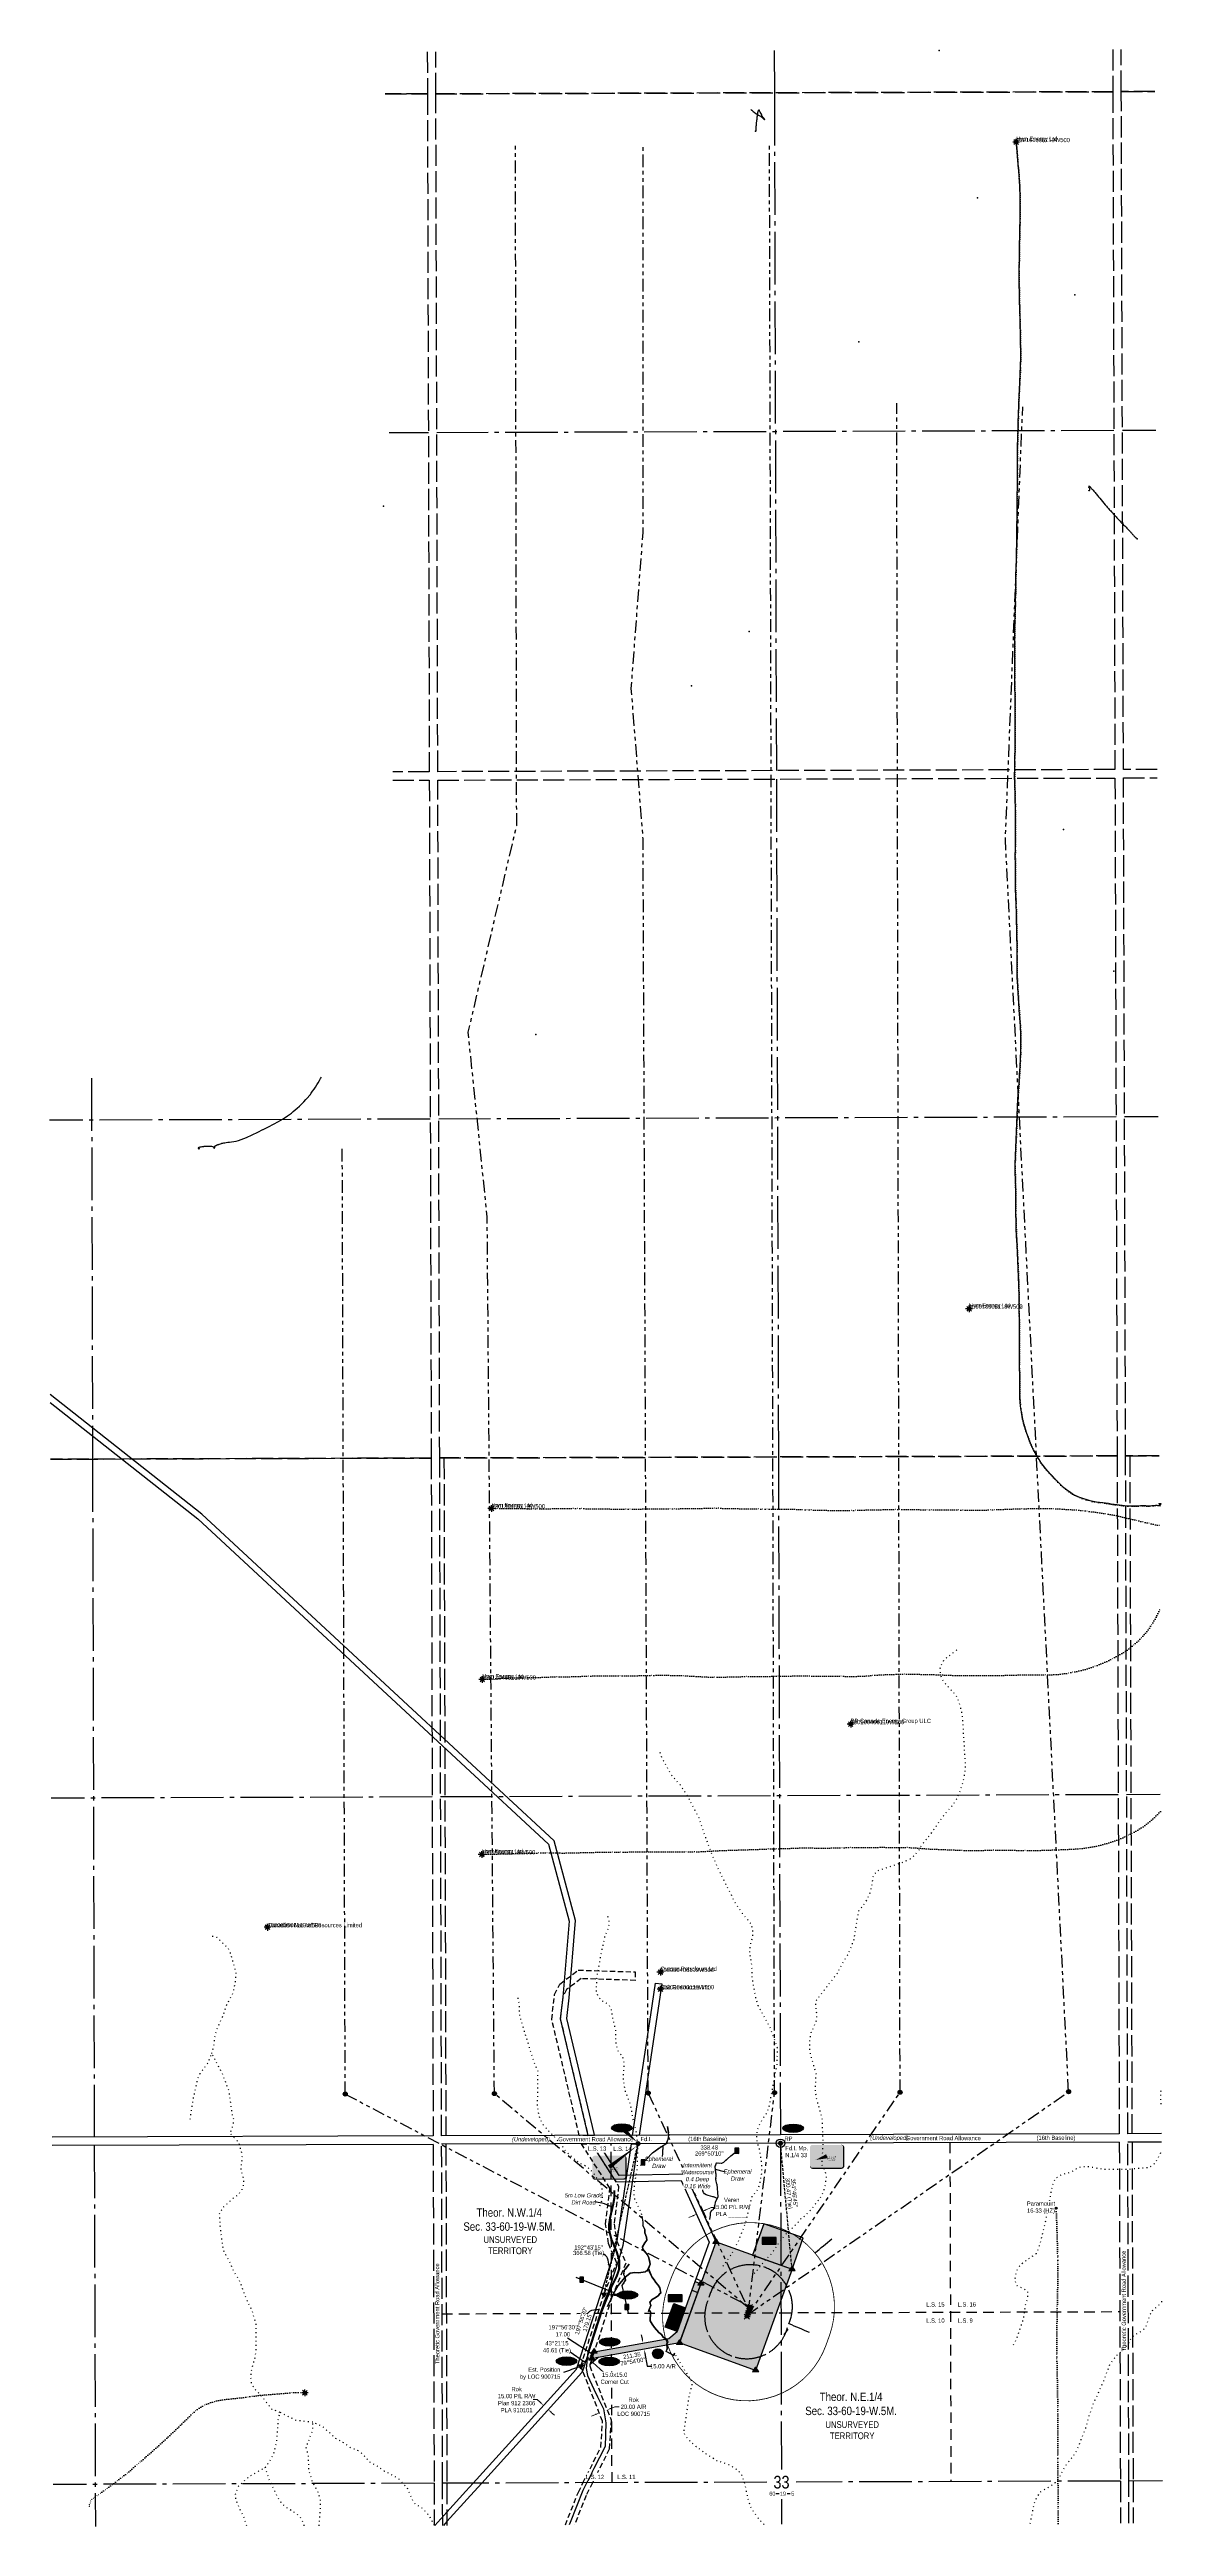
# Model space of a CAD drawing. Extents: x 498152 to 532124, y 6001603 to 6015154.
# Drawn here: x 512023 to 514665, y 6009276 to 6015154 of the extents above; entities that cross this region are included whole.
import ezdxf
from ezdxf.enums import TextEntityAlignment as Align

# ---------------------------------------------------------------- set-up
doc = ezdxf.new("R2018")
doc.units = 0
doc.header["$LTSCALE"] = 5
doc.header["$PDSIZE"] = 0.5
for name, pattern in [('foc-ACCESSROAD', [3.75, 2.5, -1.25]), ('foc-BUFFER', [16.75, 15, -1.75]), ('foc-DOT', [1, 0.2, -0.8]), ('foc-DRILLPATH', [14.75, 6, -1.75, 1.75, -1.75, 1.75, -1.75]), ('foc-LSD', [8, 5, -3]), ('foc-QUARTERLINE', [33, 25, -3, 2, -3]), ('foc-TIELINE', [1.875, 1.25, -0.625]), ('foc-TOPO-ephemeral', [6.25, 3.125, -0.625, 0.625, -0.625, 0.625, -0.625]), ('foc-TRAV', [1.875, 1.25, -0.625]), ('foc-UNSURVEYED', [12.5, 10, -2.5]), ('foc-WHEELTRACKS', [2, 0.4, -1.6]), ('SECT10', [8.5, 7.5, -1])]:
    doc.linetypes.add(name, pattern=pattern)
doc.layers.get('Defpoints').update_dxf_attribs({"color": 9})
for name, color, linetype in [('10', 1, 'Continuous'), ('35', 37, 'Continuous'), ('9', 3, 'Continuous'), ('ABADATA-DRILL', 8, 'foc-DOT'), ('ABADATA-DRILL-T', 8, 'Continuous'), ('AS-ROADS', 254, 'Continuous'), ('AS-UNDERLAY-H', 141, 'Continuous'), ('AUX-BUFFER', 7, 'foc-BUFFER'), ('C-RW', 13, 'Continuous'), ('C-SYMBOL', 7, 'Continuous'), ('DETAIL-T', 7, 'Continuous'), ('DRILL-T', 8, 'Continuous'), ('F-AR', 190, 'foc-ACCESSROAD'), ('F-RW', 190, 'Continuous'), ('L-BD', 7, 'Continuous'), ('L-BD1', 253, 'Continuous'), ('L-MON', 1, 'Continuous'), ('L-ROAD-T', 7, 'Continuous'), ('L-SEC', 7, 'Continuous'), ('L-SECLBL', 7, 'Continuous'), ('L-SECQ', 8, 'foc-QUARTERLINE'), ('L-SECTION-LSD', 7, 'foc-LSD'), ('L-TIE', 7, 'foc-TIELINE'), ('L-UNS-T', 3, 'Continuous'), ('L-USEC', 7, 'foc-UNSURVEYED'), ('licensee', 7, 'Continuous'), ('locations_36e452b0-a7dd-4', 7, 'Continuous'), ('locations_e80bf27b-a3a9-4', 7, 'Continuous'), ('P-CROSSINGS', 250, 'Continuous'), ('P-ELEVATION', 7, 'Continuous'), ('P-PDRILLPATH', 12, 'foc-DRILLPATH'), ('P-PROPOSED', 10, 'Continuous'), ('P-PROPOSED-H', 21, 'Continuous'), ('P-TEMP-BLOCKS', 250, 'Continuous'), ('P-TEMP-H', 41, 'Continuous'), ('P-TEMP_LOG DECK', 46, 'Continuous'), ('P-TEMP_WORKSPACE', 46, 'Continuous'), ('P-TRAV', 4, 'foc-TRAV'), ('P-TXT', 4, 'Continuous'), ('Placemark', 7, 'Continuous'), ('T-DRAW', 143, 'foc-TOPO-ephemeral'), ('T-WATER', 160, 'Continuous'), ('T-WATER-P3', 160, 'foc-WHEELTRACKS'), ('T-WATER-T', 170, 'Continuous'), ('uwi', 7, 'Continuous')]:
    doc.layers.add(name, color=color, linetype=linetype)
for name, color, linetype, lineweight in [('AS-GENERAL', 48, 'Continuous', 18), ('C-RW-T', 13, 'Continuous', 9), ('F-AR-T', 190, 'Continuous', 9), ('F-RW-T', 190, 'Continuous', 9), ('T-TEXT', 48, 'Continuous', 18)]:
    doc.layers.add(name, color=color, linetype=linetype, lineweight=lineweight)
doc.styles.add('100L', font='ARIALN.TTF', dxfattribs={"height": 11})
doc.styles.add('175L', font='ARIALN.TTF', dxfattribs={"height": 20})
doc.styles.add('80', font='ARIALN.TTF', dxfattribs={"height": 10})
doc.styles.add('80CG', font='ARIALN.TTF', dxfattribs={"height": 10})
doc.styles.add('80L', font='ARIALN.TTF', dxfattribs={"height": 10})
doc.styles.add('80LS', font='ARIALNI.TTF', dxfattribs={"height": 10})
doc.styles.add('Crossing', font='ARIALN.TTF', dxfattribs={"height": 10})
doc.styles.add('foc-LtypeFont', font='ARIALN.TTF', dxfattribs={"height": 7.35})
doc.styles.add('SIMPLEX', font='ARIALN.TTF')
doc.styles.get("Standard").update_dxf_attribs({"font": 'ARIALN.TTF'})
doc.linetypes.add('foc-TOPO-flowdirection-NOLINE', pattern='A,0,[">",foc-LtypeFont,S=0.3,R=0,X=0,Y=-0.945],-20,[">",foc-LtypeFont,S=0.3,R=0,X=0,Y=-0.945],0', length=20)
doc.dimstyles.new('CG2011', dxfattribs={"dimscale": 5, "dimtxt": 9, "dimasz": 2, "dimexe": 0.2, "dimexo": 0.0625, "dimgap": 0.5, "dimtad": 0, "dimtih": 1, "dimtoh": 1, "dimzin": 0, "dimdsep": 46, "dimtxsty": '80CG', "dimcen": 0.1, "dimse1": 1, "dimse2": 1, "dimclrd": 256, "dimclrt": 256, "dimaunit": 1, "dimadec": 4, "dimazin": 0, "dimtfac": 0.06, "dimtofl": 0, "dimtmove": 0, "dimatfit": 1, "dimfxl": 0.2, "dimtolj": 1, "dimtzin": 0, "dimlwd": -1, "dimarcsym": 0})
doc.dimstyles.new('Compass 5 000', dxfattribs={"dimscale": 5, "dimtxt": 9, "dimasz": 2, "dimexe": 0.2, "dimexo": 0.0625, "dimgap": 0.5, "dimtad": 0, "dimtih": 1, "dimtoh": 1, "dimzin": 0, "dimdsep": 46, "dimtxsty": '80CG', "dimcen": 0.1, "dimse1": 1, "dimse2": 1, "dimclrd": 256, "dimclrt": 256, "dimaunit": 1, "dimadec": 4, "dimazin": 0, "dimtfac": 0.06, "dimtofl": 0, "dimtmove": 0, "dimatfit": 1, "dimfxl": 0.2, "dimtolj": 1, "dimtzin": 0, "dimlwd": -1, "dimarcsym": 0})

# ---------------------------------------------------------------- blocks, each defined once
blk = doc.blocks.new('L-SECLBL')
at = {"layer": '9', "color": 7}
for p, q in [((-5.1, -27.8), (-12.3, -27.8)), ((20.7, -27.8), (13.5, -27.8))]:
    blk.add_line(p, q, dxfattribs=at)
at = {"layer": '10', "color": 2, "style": 'SIMPLEX'}
blk.add_attdef('SEC', text='', height=30, dxfattribs=at).set_placement((0, 0), align=Align.MIDDLE)
at = {"layer": '10', "color": 5, "style": '80L'}
blk.add_attdef('TWP', text='', height=9.5, dxfattribs=at).set_placement((-14.4, -27.4), align=Align.MIDDLE_RIGHT)
blk.add_attdef('RGE', text='', height=9.5, dxfattribs=at).set_placement((3.6, -27.4), align=Align.MIDDLE_CENTER)
blk.add_attdef('MER', text='', height=9.5, dxfattribs=at).set_placement((23.2, -27.4), align=Align.MIDDLE_LEFT)
blk = doc.blocks.new('*D48')
at = {"layer": 'Defpoints', "color": 0, "transparency": 16777216}
for p in [(513195.9, 6009563.5), (513216.1, 6009585.9), (513227.2, 6009575.8)]:
    blk.add_point(p, dxfattribs=at)
at = {"layer": 'F-RW-T', "transparency": 16777216}
for p, q in [((513181.1, 6009577), (513171.1, 6009577)), ((513188.5, 6009570.3), (513181.1, 6009577)), ((513214.4, 6009546.8), (513221.8, 6009540.1))]:
    blk.add_line(p, q, dxfattribs=at)
for points in [[(513189.6, 6009571.5), (513187.4, 6009569), (513195.9, 6009563.5)], [(513215.6, 6009548), (513213.3, 6009545.5), (513207, 6009553.5)]]:
    blk.add_solid(points, dxfattribs=at)
at = {"layer": 'F-RW-T', "transparency": 16777216, "insert": (513132, 6009577), "char_height": 10, "attachment_point": 5, "style": '80CG'}
blk.add_mtext('\\A1;Rok\\P15.00 P/L R/W\\PPlan 912 2306\\PPLA 910101', dxfattribs=at)
blk = doc.blocks.new('fdia')
at = {"color": 255, "const_width": 1}
blk.add_lwpolyline([(-0.5, 0, 1), (0.5, 0, 1)], format="xyb", close=True, dxfattribs=at)
blk = doc.blocks.new('Fdiaa')
blk.add_blockref('fdia', (0, 0))
blk = doc.blocks.new('fdib')
at = {"color": 1, "const_width": 1.6}
blk.add_lwpolyline([(-0.4, 0, 1), (0.4, 0, 1)], format="xyb", close=True, dxfattribs=at)
at = {"color": 1}
blk.add_circle((0, 0), 0.8, dxfattribs=at)
blk = doc.blocks.new('Fdibb')
blk.add_blockref('fdib', (0, 0))
blk = doc.blocks.new('fdicc')
for name in ['Fdibb', 'Fdiaa']:
    blk.add_blockref(name, (0, 0))
blk = doc.blocks.new('FDI')
blk.add_blockref('fdicc', (0, 0))
blk = doc.blocks.new('LABEL_ROAD_THEORETIC')
at = {"layer": 'L-ROAD-T', "style": '80L'}
blk.add_text('Theoretic Government Road Allowance', height=10, dxfattribs=at).set_placement((0, 0), align=Align.MIDDLE_CENTER)
blk = doc.blocks.new('Temporary Area')
h = blk.add_hatch(color=191)
h.dxf.hatch_style = 1
h.paths.add_polyline_path([(-16.8, -7.8), (16.3, -7.8), (16.3, 7.7), (-16.8, 7.7)])
at = {"color": 250}
for points in [[(-17, -8), (16.5, -8), (16.5, 7.9), (-17, 7.9)], [(-16.9, -7.9), (16.4, -7.9), (16.4, 7.8), (-16.9, 7.8)]]:
    blk.add_lwpolyline(points, close=True, dxfattribs=at)
at = {"color": 250, "style": '80L'}
blk.add_attdef('TEMPORARY', text='', height=10, dxfattribs=at).set_placement((0, 0), align=Align.MIDDLE_CENTER)
blk = doc.blocks.new('plbh')
at = {"layer": 'L-MON'}
h = blk.add_hatch(color=255, dxfattribs=at)
h.dxf.hatch_style = 1
edge = h.paths.add_edge_path()
edge.add_arc((0, 0), 1.16, 0, 360)
h = blk.add_hatch(color=256, dxfattribs=at)
h.dxf.hatch_style = 1
h.paths.add_polyline_path([(-0.96, 0, 1), (0.96, 0, 1)])
h.paths.add_polyline_path([(0.91, 0, -1), (-0.91, 0, -1)], flags=16)
h.paths.add_polyline_path([(0.45, 0, -1), (-0.45, 0, -1)], flags=0)
h = blk.add_hatch(color=256, dxfattribs=at)
h.dxf.hatch_style = 1
h.paths.add_polyline_path([(-0.45, 0, 1), (0.45, 0, 1)])
h.paths.add_polyline_path([(0.4, 0, -1), (-0.4, 0, -1)], flags=16)
at = {"layer": 'L-MON', "color": 240}
for radius in [0.96, 0.91, 0.45, 0.4]:
    blk.add_circle((0, 0), radius, dxfattribs=at)
blk = doc.blocks.new('GAS')
h = blk.add_hatch(color=255)
h.dxf.hatch_style = 1
edge = h.paths.add_edge_path()
edge.add_arc((0, 0), 0.9, 0, 360)
for p, q in [((-0.8, 0), (-1.6, 0)), ((-0.6, 0.6), (-1.1, 1.1)), ((0, 0.8), (0, 1.6)), ((0.6, 0.6), (1.1, 1.1)), ((1.6, 0), (0.8, 0)), ((-0.6, -0.6), (-1.1, -1.1)), ((0, -0.8), (0, -1.6)), ((1.1, -1.1), (0.6, -0.6))]:
    blk.add_line(p, q)
blk.add_circle((0, 0), 0.8)
blk = doc.blocks.new('BH-Existing')
at = {"layer": 'ABADATA-DRILL-T'}
h = blk.add_hatch(color=256, dxfattribs=at)
h.dxf.hatch_style = 1
edge = h.paths.add_edge_path()
edge.add_arc((0, 0), 0.5, 0, 360)
blk.add_circle((0, 0), 0.5, dxfattribs=at)
blk = doc.blocks.new('*U63')
h = blk.add_hatch(color=254)
edge = h.paths.add_edge_path()
edge.add_line((-34, -28.5), (34, -28.5))
edge.add_arc((34, -22.5), 6, 270, 360)
edge.add_line((40, -22.5), (40, 21))
edge.add_arc((34, 21), 6, 0, 90)
edge.add_line((34, 27), (-34, 27))
edge.add_arc((-34, 21), 6, 90, 180)
edge.add_line((-40, 21), (-40, -22.5))
edge.add_arc((-34, -22.5), 6, 180, 270)
at = {"color": 1, "flags": 128}
blk.add_lwpolyline([(-34, -28.5, 3, 3, 0), (34, -28.5, 3, 3, 0.414214), (40, -22.5, 3, 3, 0), (40, 21, 3, 0, 0.414214), (34, 27, 0, 0, 0), (-34, 27, 0, 0, 0.414214), (-40, 21, 0, 0, 0), (-40, -22.5, 0, 3, 0.414214)], format="xyseb", close=True, dxfattribs=at)
blk.add_lwpolyline([(-26.8, -8.7, 0, 10, 0), (0, 0, 5, 5, 0)], format="xyseb", dxfattribs=at)
at = {"color": 1, "lineweight": 30, "flags": 104}
blk.add_attdef('ENTER_TEXT', text='', height=10, dxfattribs=at).set_placement((-0.7, 0), align=Align.MIDDLE_CENTER)
blk = doc.blocks.new('*U62')
h = blk.add_hatch(color=254)
edge = h.paths.add_edge_path()
edge.add_line((-34, -28.5), (34, -28.5))
edge.add_arc((34, -22.5), 6, 270, 360)
edge.add_line((40, -22.5), (40, 21))
edge.add_arc((34, 21), 6, 0, 90)
edge.add_line((34, 27), (-34, 27))
edge.add_arc((-34, 21), 6, 90, 180)
edge.add_line((-40, 21), (-40, -22.5))
edge.add_arc((-34, -22.5), 6, 180, 270)
at = {"color": 1, "flags": 128}
blk.add_lwpolyline([(-34, -28.5, 3, 3, 0), (34, -28.5, 3, 3, 0.414214), (40, -22.5, 3, 3, 0), (40, 21, 3, 0, 0.414214), (34, 27, 0, 0, 0), (-34, 27, 0, 0, 0.414214), (-40, 21, 0, 0, 0), (-40, -22.5, 0, 3, 0.414214)], format="xyseb", close=True, dxfattribs=at)
blk.add_lwpolyline([(67.8, 51.9, 0, 10, 0), (0, 0, 5, 5, 0)], format="xyseb", dxfattribs=at)
at = {"color": 1, "lineweight": 30, "flags": 104}
blk.add_attdef('ENTER_TEXT', text='', height=10, dxfattribs=at).set_placement((-0.7, 0), align=Align.MIDDLE_CENTER)
blk = doc.blocks.new('xing2')
h = blk.add_hatch(color=50)
h.dxf.hatch_style = 1
edge = h.paths.add_edge_path()
edge.add_ellipse((0, 0), major_axis=(-12.5, 0), ratio=0.816297, start_angle=0, end_angle=360)
h = blk.add_hatch(color=250)
h.dxf.hatch_style = 1
edge = h.paths.add_edge_path()
edge.add_ellipse((0, -2), major_axis=(-12.5, 0), ratio=0.816297, start_angle=0, end_angle=180)
edge.add_line((12.5, -2), (12.5, 0))
edge.add_ellipse((0, 0), major_axis=(-12.5, 0), ratio=0.816297, start_angle=0, end_angle=180, ccw=False)
edge.add_line((-12.5, 0), (-12.5, -2))
at = {"color": 250}
blk.add_ellipse((0, 0), major_axis=(-12.5, 0), ratio=0.816297, dxfattribs=at)
blk.add_ellipse((0, -2), major_axis=(-12.5, 0), ratio=0.816297, start_param=0, end_param=3.141593, dxfattribs=at)
at = {"color": 250, "style": 'Crossing'}
blk.add_attdef('CROSSING', text='', height=9, dxfattribs=at).set_placement((0.1, 0), align=Align.MIDDLE_CENTER)
at = {"color": 250, "style": 'Crossing', "flags": 1}
for tag, p in [('DESCRIPTION', (0.1, -25.8)), ('LOCATION', (0.1, -39.3)), ('DWG_REF', (0.1, -52.8)), ('OWNER', (0.1, -12.5))]:
    blk.add_attdef(tag, text='', height=9, dxfattribs=at).set_placement(p, align=Align.MIDDLE_CENTER)
blk = doc.blocks.new('WC')
at = {"layer": 'L-MON'}
h = blk.add_hatch(color=255, dxfattribs=at)
h.dxf.hatch_style = 1
edge = h.paths.add_edge_path()
edge.add_arc((0, 0), 0.9, 0, 360)
at = {"layer": 'L-MON', "color": 240, "flags": 128}
for points in [[(-0.6, 0.5), (-1.2, 1.1)], [(0.5, 0.6), (1.1, 1.2)], [(-1.2, -1.2), (-0.6, -0.6)], [(1.2, -1.2), (0.6, -0.6)]]:
    blk.add_lwpolyline(points, dxfattribs=at)
at = {"layer": 'L-MON', "color": 240}
for radius in [0.8, 0.373]:
    blk.add_circle((0, 0), radius, dxfattribs=at)
blk = doc.blocks.new('we')
at = {"layer": 'P-ELEVATION'}
h = blk.add_hatch(color=111, dxfattribs=at)
h.dxf.hatch_style = 1
edge = h.paths.add_edge_path()
edge.add_ellipse((0, 0), major_axis=(-24.4, 0), ratio=0.410256, start_angle=0, end_angle=360)
at = {"layer": 'P-ELEVATION', "color": 7, "flags": 128}
blk.add_lwpolyline([(0, 0, 12.5, 0, 0), (-12.4, -6.4, 0, 0, 0)], format="xyseb", dxfattribs=at)
at = {"layer": 'P-ELEVATION', "color": 7}
blk.add_ellipse((0, 0), major_axis=(-24.4, 0), ratio=0.410256, dxfattribs=at)
at = {"layer": 'P-ELEVATION', "style": '80'}
blk.add_attdef('ELEVATION', text='', height=10, dxfattribs=at).set_placement((0, 0), align=Align.MIDDLE_CENTER)
blk = doc.blocks.new('*U65')
at = {"layer": 'P-ELEVATION'}
h = blk.add_hatch(color=111, dxfattribs=at)
h.dxf.hatch_style = 1
edge = h.paths.add_edge_path()
edge.add_ellipse((0, 0), major_axis=(-24.4, 0), ratio=0.410256, start_angle=0, end_angle=360)
at = {"layer": 'P-ELEVATION', "color": 7, "flags": 128}
blk.add_lwpolyline([(0, 0, 12.5, 0, 0), (36.2, -33.6, 0, 0, 0)], format="xyseb", dxfattribs=at)
at = {"layer": 'P-ELEVATION', "color": 7}
blk.add_ellipse((0, 0), major_axis=(-24.4, 0), ratio=0.410256, dxfattribs=at)
at = {"layer": 'P-ELEVATION', "style": '80'}
blk.add_attdef('ELEVATION', text='', height=10, dxfattribs=at).set_placement((0, 0), align=Align.MIDDLE_CENTER)
blk = doc.blocks.new('*U71')
at = {"layer": 'P-ELEVATION'}
h = blk.add_hatch(color=111, dxfattribs=at)
h.dxf.hatch_style = 1
edge = h.paths.add_edge_path()
edge.add_ellipse((0, 0), major_axis=(-24.4, 0), ratio=0.410256, start_angle=0, end_angle=360)
at = {"layer": 'P-ELEVATION', "color": 7, "flags": 128}
blk.add_lwpolyline([(0, 0, 12.5, 0, 0), (-52.3, 0.7, 0, 0, 0)], format="xyseb", dxfattribs=at)
at = {"layer": 'P-ELEVATION', "color": 7}
blk.add_ellipse((0, 0), major_axis=(-24.4, 0), ratio=0.410256, dxfattribs=at)
at = {"layer": 'P-ELEVATION', "style": '80'}
blk.add_attdef('ELEVATION', text='', height=10, dxfattribs=at).set_placement((0, 0), align=Align.MIDDLE_CENTER)
blk = doc.blocks.new('*U66')
at = {"layer": 'P-ELEVATION'}
h = blk.add_hatch(color=111, dxfattribs=at)
h.dxf.hatch_style = 1
edge = h.paths.add_edge_path()
edge.add_ellipse((0, 0), major_axis=(-24.4, 0), ratio=0.410256, start_angle=0, end_angle=360)
at = {"layer": 'P-ELEVATION', "color": 7, "flags": 128}
blk.add_lwpolyline([(0, 0, 12.5, 0, 0), (14, 4.8, 0, 0, 0)], format="xyseb", dxfattribs=at)
at = {"layer": 'P-ELEVATION', "color": 7}
blk.add_ellipse((0, 0), major_axis=(-24.4, 0), ratio=0.410256, dxfattribs=at)
at = {"layer": 'P-ELEVATION', "style": '80'}
blk.add_attdef('ELEVATION', text='', height=10, dxfattribs=at).set_placement((0, 0), align=Align.MIDDLE_CENTER)
blk = doc.blocks.new('TRIA')
blk.add_hatch(color=255).paths.add_polyline_path([(-0.04, 1.52), (-1.47, -0.87), (1.39, -0.87)])
blk = doc.blocks.new('Hybrid_EC')
at = {"color": 251}
for points in [[(-1.3, -0.7), (0, 1.4), (1.3, -0.7)], [(0.5, -0.3), (0, 0.5), (-0.5, -0.3)]]:
    blk.add_lwpolyline(points, close=True, dxfattribs=at)
at = {"layer": 'Defpoints'}
blk.add_circle((0, 0), 0.05, dxfattribs=at)
at = {"xscale": 1.2, "yscale": 1.2, "zscale": 1.2}
blk.add_blockref('TRIA', (0, 0.1), dxfattribs=at)
blk = doc.blocks.new('Hybrid_RC')
at = {"color": 4}
for points in [[(1.1, 0.6), (0, -1.2), (-1.1, 0.6)], [(0, 0.6), (0.5, -0.3), (-0.5, -0.3)]]:
    blk.add_lwpolyline(points, close=True, dxfattribs=at)
at = {"rotation": 180}
blk.add_blockref('TRIA', (0, -0.1), dxfattribs=at)
blk = doc.blocks.new('*D69')
at = {"layer": 'Defpoints', "color": 0, "transparency": 16777216}
for p in [(513327.5, 6009547), (513346.1, 6009554.4), (513346.8, 6009552.7)]:
    blk.add_point(p, dxfattribs=at)
at = {"layer": 'F-AR-T', "transparency": 16777216}
for p, q in [((513356.1, 6009556.3), (513365.4, 6009560)), ((513365.4, 6009560), (513375.4, 6009560)), ((513318.9, 6009541.6), (513309.6, 6009538))]:
    blk.add_line(p, q, dxfattribs=at)
for points in [[(513318.3, 6009543.2), (513319.5, 6009540.1), (513328.2, 6009545.3)], [(513355.5, 6009557.9), (513356.7, 6009554.8), (513346.8, 6009552.7)]]:
    blk.add_solid(points, dxfattribs=at)
at = {"layer": 'F-AR-T', "transparency": 16777216, "insert": (513409.7, 6009560), "char_height": 10, "attachment_point": 5, "style": '80CG'}
blk.add_mtext('\\A1;Rok\\P20.00 A/R\\PLOC 900715', dxfattribs=at)
blk = doc.blocks.new('*D70')
at = {"layer": 'Defpoints', "color": 0, "linetype": 'SECT10', "transparency": 16777216}
for p in [(513433.3, 6009711.4), (513434.9, 6009696.4), (513435.9, 6009696.6)]:
    blk.add_point(p, dxfattribs=at)
at = {"layer": 'P-TXT', "transparency": 16777216}
for p, q in [((513430.5, 6009721), (513428.7, 6009730.9)), ((513436.6, 6009686.6), (513442, 6009656.2)), ((513442, 6009656.2), (513452, 6009656.2))]:
    blk.add_line(p, q, dxfattribs=at)
at = {"layer": 'P-TXT', "linetype": 'SECT10', "transparency": 16777216}
for points in [[(513432.1, 6009721.3), (513428.8, 6009720.7), (513432.2, 6009711.2)], [(513438.2, 6009686.9), (513435, 6009686.3), (513434.9, 6009696.4)]]:
    blk.add_solid(points, dxfattribs=at)
at = {"layer": 'P-TXT', "linetype": 'SECT10', "transparency": 16777216, "insert": (513479.3, 6009656.2), "char_height": 10, "attachment_point": 5, "style": '80CG'}
blk.add_mtext('\\A1;15.00 A/R', dxfattribs=at)
blk = doc.blocks.new('*D73')
at = {"layer": 'C-RW-T', "transparency": 16777216}
for p, q in [((513581.8, 6010027.5), (513593.5, 6010032.8)), ((513593.5, 6010032.8), (513603.5, 6010032.8)), ((513550, 6010013.1), (513540.9, 6010008.9))]:
    blk.add_line(p, q, dxfattribs=at)
for points in [[(513549.3, 6010014.6), (513550.6, 6010011.5), (513559.1, 6010017.2)], [(513581.1, 6010029), (513582.5, 6010026), (513572.7, 6010023.4)]]:
    blk.add_solid(points, dxfattribs=at)
at = {"layer": 'Defpoints', "color": 0, "transparency": 16777216}
for p in [(513572.7, 6010023.4), (513573.4, 6009985.7), (513587, 6009991.9)]:
    blk.add_point(p, dxfattribs=at)
at = {"layer": 'C-RW-T', "transparency": 16777216, "insert": (513642.6, 6010032.8), "char_height": 10, "attachment_point": 5, "style": '80CG'}
blk.add_mtext('\\A1;Veren\\P15.00 P/L R/W\\PPLA ______', dxfattribs=at)

msp = doc.modelspace()

# ---------------------------------------------------------------- hatches: boundary and pattern name
at = {"layer": 'AS-UNDERLAY-H'}
h = msp.add_hatch(color=256, dxfattribs=at)
h.dxf.hatch_style = 1
h.paths.add_polyline_path([(513436.447, 6010145.679), (513427.353, 6010145.881), (513427.353, 6010133.896), (513436.447, 6010133.694)])
h = msp.add_hatch(color=256, dxfattribs=at)
h.dxf.hatch_style = 1
h.paths.add_polyline_path([(513659.108, 6010173.448), (513650.015, 6010173.65), (513650.015, 6010161.665), (513659.108, 6010161.462)])
h = msp.add_hatch(color=256, dxfattribs=at)
h.dxf.hatch_style = 1
h.paths.add_polyline_path([(513581.333, 6010093.389), (513572.239, 6010093.591), (513572.239, 6010081.606), (513581.333, 6010081.404)])
h = msp.add_hatch(color=256, dxfattribs=at)
h.dxf.hatch_style = 1
h.paths.add_polyline_path([(513291.14, 6009867.461), (513282.046, 6009867.663), (513282.046, 6009855.678), (513291.14, 6009855.476)])
h = msp.add_hatch(color=256, dxfattribs=at)
h.dxf.hatch_style = 1
h.paths.add_polyline_path([(513398.022, 6009802.941), (513388.928, 6009803.143), (513388.928, 6009791.158), (513398.022, 6009790.955)])
at = {"layer": 'P-PROPOSED-H'}
h = msp.add_hatch(color=256, dxfattribs=at)
h.dxf.hatch_style = 1
h.paths.add_polyline_path([(513605.517, 6009951.227), (513785.888, 6009886.263), (513699.515, 6009646.425), (513519.145, 6009711.389)])
h = msp.add_hatch(color=256, dxfattribs=at)
h.dxf.hatch_style = 1
h.paths.add_polyline_path([(513512.919, 6009738.77), (513555.538, 6009857.116), (513569.646, 6009852.035), (513519.01, 6009711.43), (513325.804, 6009677.014), (513306.427, 6009660.122), (513311.045, 6009674.385), (513316.277, 6009690.545), (513493.08, 6009722.036)])
at = {"layer": 'P-TEMP-H', "linetype": 'SECT10'}
h = msp.add_hatch(color=256, dxfattribs=at)
h.dxf.hatch_style = 1
h.paths.add_polyline_path([(513785.753, 6009886.304), (513812.508, 6009960.589), (513718.477, 6009994.456), (513691.721, 6009920.171)])
h = msp.add_hatch(color=256, dxfattribs=at)
h.dxf.hatch_style = 1
h.paths.add_polyline_path([(513533.083, 6009795.103), (513512.763, 6009738.684), (513484.553, 6009748.844), (513504.874, 6009805.263)])

# ---------------------------------------------------------------- linework, layer by layer
at = {"layer": '35', "color": 3}
msp.add_circle((513758.424, 6010185.366), 9.994, dxfattribs=at)
at = {"layer": 'ABADATA-DRILL', "flags": 128}
for points in [[(514660.421, 6011697.083), (514660.421, 6011697.083), (514660.421, 6011697.083), (514660.361, 6011697.133), (514660.311, 6011697.243), (514660.26, 6011697.362), (514660.2, 6011697.512), (514660.149, 6011697.682), (514660.039, 6011697.882), (514659.878, 6011698.121), (514659.727, 6011698.401), (514659.556, 6011698.72), (514659.355, 6011699.05), (514659.134, 6011699.399), (514658.933, 6011699.788), (514658.741, 6011700.198), (514658.54, 6011700.627), (514658.308, 6011701.096), (514658.077, 6011701.476), (514657.966, 6011701.705), (514657.906, 6011701.855), (514657.796, 6011701.995), (514657.765, 6011702.055), (514657.654, 6011702.324), (514657.594, 6011702.484), (514657.503, 6011702.744), (514657.392, 6011702.983), (514657.282, 6011703.103), (514657.212, 6011703.063), (514657.142, 6011702.983), (514656.903, 6011702.812), (514656.464, 6011702.52), (514656.274, 6011702.39), (514656.544, 6011702.501), (514656.954, 6011702.622), (514657.333, 6011702.673), (514657.773, 6011702.715), (514658.313, 6011702.826), (514658.912, 6011703.018), (514659.412, 6011703.24), (514659.721, 6011703.401), (514659.941, 6011703.432), (514660.191, 6011703.402), (514660.451, 6011703.403), (514660.731, 6011703.354), (514660.982, 6011703.195), (514661.102, 6011703.065), (514661.102, 6011702.995), (514661.073, 6011702.855), (514661.054, 6011702.615), (514661.004, 6011702.385), (514660.875, 6011702.135), (514660.636, 6011701.854), (514660.337, 6011701.583), (514659.998, 6011701.222), (514659.679, 6011700.831), (514659.44, 6011700.51), (514659.251, 6011700.299), (514659.131, 6011700.209), (514659.091, 6011700.139), (514659.042, 6011700.059), (514658.972, 6011699.988), (514658.932, 6011699.878), (514658.973, 6011699.638), (514659.034, 6011699.359), (514659.095, 6011699.109), (514659.155, 6011698.899), (514659.226, 6011698.819), (514659.186, 6011698.729), (514658.866, 6011698.578), (514658.167, 6011698.376), (514657.108, 6011698.223), (514655.768, 6011698.198), (514654.177, 6011698.273), (514652.347, 6011698.387), (514650.367, 6011698.471), (514648.197, 6011698.404), (514645.818, 6011698.186), (514643.108, 6011697.928), (514640.139, 6011697.608), (514636.94, 6011697.308), (514633.441, 6011697.207), (514629.51, 6011697.325), (514625.249, 6011697.581), (514620.939, 6011697.757), (514616.679, 6011697.724), (514612.479, 6011697.54), (514608.12, 6011697.326), (514603.461, 6011697.092), (514598.452, 6011696.896), (514593.062, 6011696.858), (514587.371, 6011696.98), (514581.42, 6011697.381), (514569.366, 6011698.573), (514556.591, 6011700.132), (514550.048, 6011701.031), (514543.425, 6011702.07), (514536.611, 6011703.298), (514529.627, 6011704.356), (514522.705, 6011705.094), (514515.623, 6011705.762), (514508.24, 6011706.668), (514500.905, 6011708.035), (514493.43, 6011709.821), (514485.933, 6011711.917), (514478.596, 6011714.224), (514471.438, 6011716.751), (514464.488, 6011719.579), (514457.438, 6011722.836), (514450.626, 6011726.534), (514443.953, 6011730.813), (514437.467, 6011735.563), (514431.261, 6011740.653), (514425.404, 6011745.964), (514419.827, 6011751.376), (514414.349, 6011757.009), (514408.981, 6011762.652), (514403.593, 6011768.355), (514398.144, 6011774.187), (514392.565, 6011780.23), (514387.045, 6011786.542), (514381.733, 6011793.265), (514376.641, 6011800.369), (514371.987, 6011807.684), (514367.573, 6011815.19), (514363.239, 6011822.807), (514359.094, 6011830.493), (514355.259, 6011838.341), (514351.724, 6011846.41), (514348.457, 6011854.669), (514345.35, 6011863.09), (514342.373, 6011871.62), (514339.556, 6011880.231), (514336.928, 6011888.913), (514334.58, 6011897.786), (514333.363, 6011902.972), (514332.541, 6011906.799), (514330.812, 6011915.934), (514329.373, 6011925.069), (514328.233, 6011934.355), (514327.403, 6011943.713), (514326.823, 6011953.151), (514326.423, 6011962.69), (514326.193, 6011972.159), (514326.092, 6011981.789), (514326.071, 6011991.419), (514326.069, 6012007.699), (514326.07, 6012010.539), (514326.019, 6012029.779), (514325.948, 6012048.989), (514325.847, 6012068.168), (514325.745, 6012087.368), (514325.604, 6012106.718), (514325.423, 6012125.947), (514325.272, 6012145.087), (514325.11, 6012164.397), (514324.839, 6012183.656), (514324.538, 6012202.705), (514324.167, 6012221.744), (514323.566, 6012241.002), (514322.794, 6012260.26), (514321.913, 6012279.387), (514320.932, 6012298.624), (514319.921, 6012317.891), (514318.9, 6012337.018), (514318.099, 6012356.145), (514317.508, 6012375.303), (514317.127, 6012394.442), (514316.996, 6012413.582), (514316.875, 6012432.732), (514316.593, 6012451.921), (514316.092, 6012471.109), (514315.641, 6012490.278), (514315.63, 6012509.478), (514316.178, 6012528.85), (514316.977, 6012547.923), (514317.886, 6012567.256), (514318.754, 6012586.568), (514319.543, 6012605.711), (514320.192, 6012624.963), (514320.961, 6012644.136), (514322.09, 6012663.36), (514323.388, 6012682.614), (514324.707, 6012701.928), (514325.926, 6012721.012), (514326.995, 6012740.166), (514328.173, 6012759.459), (514328.962, 6012778.772), (514329.021, 6012797.872), (514328.71, 6012816.901), (514327.929, 6012836.079), (514326.728, 6012855.275), (514325.226, 6012874.501), (514323.845, 6012893.676), (514322.674, 6012912.823), (514321.403, 6012931.989), (514320.462, 6012951.086), (514320.121, 6012970.335), (514320.08, 6012989.545), (514320.029, 6013008.725), (514319.857, 6013027.924), (514319.656, 6013047.104), (514319.285, 6013066.253), (514318.824, 6013085.421), (514318.392, 6013104.78), (514317.911, 6013123.939), (514317.18, 6013143.286), (514316.548, 6013162.614), (514316.187, 6013181.833), (514315.946, 6013200.983), (514315.805, 6013220.202), (514315.753, 6013239.502), (514315.822, 6013258.623), (514315.911, 6013277.833), (514315.941, 6013296.763), (514315.93, 6013315.673), (514315.929, 6013334.803), (514315.938, 6013353.913), (514315.658, 6013372.993), (514315.047, 6013392.141), (514314.416, 6013411.039), (514314.176, 6013430.038), (514314.384, 6013449.259), (514314.724, 6013468.34), (514315.003, 6013487.201), (514315.143, 6013506.312), (514315.372, 6013525.163), (514315.611, 6013544.393), (514315.681, 6013563.254), (514315.601, 6013582.244), (514315.399, 6013601.573), (514315.159, 6013620.422), (514314.848, 6013639.581), (514314.448, 6013658.48), (514314.247, 6013677.58), (514314.317, 6013696.33), (514314.376, 6013715.43), (514314.356, 6013734.3), (514314.365, 6013753.48), (514314.594, 6013772.411), (514314.974, 6013791.433), (514315.393, 6013810.594), (514315.783, 6013829.405), (514316.272, 6013848.487), (514316.731, 6013867.559), (514316.941, 6013886.289), (514317.272, 6013905.08), (514317.831, 6013924.182), (514318.4, 6013943.274), (514318.858, 6013962.626), (514319.128, 6013981.597), (514319.337, 6014000.727), (514319.526, 6014019.758), (514319.766, 6014038.619), (514320.055, 6014057.79), (514320.294, 6014076.991), (514320.452, 6014096.292), (514320.641, 6014115.522), (514320.809, 6014134.813), (514320.848, 6014154.083), (514320.936, 6014173.384), (514321.105, 6014192.564), (514321.254, 6014211.905), (514321.553, 6014231.066), (514322.101, 6014250.258), (514322.63, 6014269.379), (514323.2, 6014288.441), (514323.879, 6014307.594), (514324.607, 6014326.846), (514325.426, 6014346.029), (514326.445, 6014365.212), (514327.614, 6014384.336), (514328.353, 6014403.418), (514328.512, 6014422.489), (514328.471, 6014441.819), (514328.289, 6014461.058), (514327.898, 6014480.247), (514327.407, 6014499.436), (514326.946, 6014518.654), (514326.415, 6014537.793), (514325.824, 6014556.851), (514325.423, 6014575.99), (514325.222, 6014595.139), (514325.021, 6014614.379), (514325.05, 6014633.559), (514325.288, 6014652.79), (514325.507, 6014671.911), (514325.866, 6014691.172), (514326.355, 6014710.374), (514326.763, 6014729.605), (514327.052, 6014748.726), (514327.341, 6014767.917), (514327.48, 6014787.158), (514327.149, 6014806.397), (514326.498, 6014825.535), (514325.466, 6014844.821), (514324.004, 6014864.167), (514322.384, 6014883.182), (514320.683, 6014902.316), (514319.104, 6014920.751), (514318.003, 6014933.698)], [(514657.841, 6011651.003), (514656.983, 6011651.205), (514651.399, 6011652.497), (514645.445, 6011653.808), (514639.16, 6011655.198), (514632.616, 6011656.687), (514625.811, 6011658.286), (514618.605, 6011659.982), (514611.31, 6011661.689), (514603.764, 6011663.455), (514595.978, 6011665.23), (514588.072, 6011667.005), (514579.946, 6011668.879), (514571.86, 6011670.803), (514563.874, 6011672.778), (514555.788, 6011674.722), (514547.492, 6011676.425), (514539.038, 6011677.838), (514530.463, 6011679.141), (514521.759, 6011680.463), (514512.915, 6011681.775), (514503.891, 6011683.026), (514494.697, 6011684.217), (514485.553, 6011685.317), (514476.37, 6011686.368), (514467.037, 6011687.348), (514461.265, 6011687.87), (514457.714, 6011688.148), (514448.322, 6011688.778), (514442.621, 6011689.13), (514434.189, 6011689.703), (514424.867, 6011690.293), (514415.496, 6011690.753), (514406.134, 6011691.123), (514396.823, 6011691.434), (514387.403, 6011691.573), (514377.933, 6011691.543), (514368.553, 6011691.513), (514359.193, 6011691.463), (514349.823, 6011691.353), (514340.464, 6011691.183), (514331.135, 6011690.924), (514321.765, 6011690.684), (514312.356, 6011690.454), (514303.017, 6011690.134), (514293.708, 6011689.824), (514284.389, 6011689.474), (514275.04, 6011689.104), (514265.691, 6011688.704), (514256.293, 6011688.334), (514246.964, 6011687.984), (514237.644, 6011687.725), (514228.335, 6011687.555), (514218.945, 6011687.445), (514209.605, 6011687.505), (514200.254, 6011687.705), (514190.894, 6011687.925), (514181.673, 6011688.066), (514172.323, 6011688.186), (514162.942, 6011688.216), (514153.593, 6011688.186), (514144.172, 6011688.206), (514134.822, 6011688.296), (514125.382, 6011688.376), (514116.011, 6011688.466), (514106.641, 6011688.546), (514097.271, 6011688.656), (514087.89, 6011688.856), (514078.579, 6011689.086), (514069.118, 6011689.316), (514059.768, 6011689.516), (514050.238, 6011689.546), (514040.778, 6011689.435), (514031.408, 6011689.345), (514022.139, 6011689.226), (514012.839, 6011689.056), (514003.21, 6011688.875), (513993.61, 6011688.724), (513984.1, 6011688.614), (513974.411, 6011688.403), (513964.662, 6011688.132), (513955.182, 6011687.901), (513945.673, 6011687.641), (513936.154, 6011687.321), (513926.575, 6011687.05), (513916.866, 6011686.869), (513907.346, 6011686.809), (513897.835, 6011686.858), (513888.185, 6011686.947), (513878.515, 6011687.096), (513869.014, 6011687.316), (513859.493, 6011687.576), (513849.972, 6011687.785), (513840.442, 6011687.955), (513830.831, 6011688.184), (513821.22, 6011688.443), (513811.649, 6011688.763), (513802.117, 6011689.252), (513792.596, 6011689.782), (513783.035, 6011690.101), (513773.404, 6011690.22), (513763.914, 6011690.27), (513754.404, 6011690.32), (513744.914, 6011690.349), (513735.324, 6011690.319), (513725.844, 6011690.258), (513716.253, 6011690.308), (513706.773, 6011690.477), (513697.283, 6011690.587), (513687.632, 6011690.696), (513678.132, 6011690.866), (513668.621, 6011691.035), (513659.1, 6011691.235), (513649.369, 6011691.474), (513639.769, 6011691.653), (513630.248, 6011691.773), (513620.718, 6011691.952), (513611.117, 6011692.191), (513601.417, 6011692.28), (513591.927, 6011692.19), (513582.427, 6011692.1), (513572.867, 6011692.009), (513563.368, 6011691.779), (513553.859, 6011691.538), (513544.349, 6011691.428), (513534.729, 6011691.307), (513525.24, 6011691.257), (513515.72, 6011691.196), (513506.2, 6011691.106), (513496.59, 6011691.045), (513487.09, 6011690.985), (513477.6, 6011690.894), (513468.081, 6011690.804), (513458.411, 6011690.713), (513448.791, 6011690.602), (513439.282, 6011690.492), (513429.772, 6011690.402), (513420.262, 6011690.331), (513410.632, 6011690.25), (513401.102, 6011690.16), (513391.472, 6011690.129), (513381.962, 6011690.159), (513372.352, 6011690.268), (513362.812, 6011690.348), (513353.331, 6011690.417), (513343.791, 6011690.497), (513334.171, 6011690.586), (513324.44, 6011690.705), (513314.92, 6011690.854), (513305.379, 6011691.024), (513295.659, 6011691.193), (513285.968, 6011691.402), (513276.337, 6011691.601), (513266.817, 6011691.711), (513257.307, 6011691.74), (513247.687, 6011691.689), (513238.157, 6011691.629), (513228.647, 6011691.539), (513219.178, 6011691.338), (513209.668, 6011691.168), (513200.198, 6011691.108), (513190.718, 6011691.057), (513181.219, 6011690.947), (513171.689, 6011690.886), (513162.178, 6011691.006), (513152.688, 6011691.246), (513143.157, 6011691.415), (513133.626, 6011691.595), (513124.136, 6011691.794), (513114.615, 6011691.964), (513105.125, 6011691.994), (513095.575, 6011691.963), (513086.105, 6011691.963), (513072.115, 6011691.868)], [(514658.473, 6011451.58), (514658.296, 6011451.165), (514654.929, 6011444.034), (514651.402, 6011436.943), (514647.694, 6011429.921), (514643.776, 6011423.049), (514639.617, 6011416.285), (514635.199, 6011409.621), (514630.529, 6011403.136), (514625.57, 6011396.79), (514620.319, 6011390.633), (514614.708, 6011384.666), (514608.807, 6011378.867), (514602.715, 6011373.207), (514596.472, 6011367.687), (514589.979, 6011362.336), (514583.196, 6011357.245), (514576.131, 6011352.452), (514568.776, 6011347.839), (514561.2, 6011343.415), (514553.493, 6011339.14), (514545.666, 6011335.035), (514537.739, 6011331.14), (514529.61, 6011327.454), (514521.362, 6011323.967), (514513.022, 6011320.551), (514504.563, 6011317.314), (514495.942, 6011314.326), (514487.231, 6011311.588), (514478.409, 6011309.07), (514469.506, 6011306.792), (514460.473, 6011304.743), (514452.838, 6011303.178), (514451.378, 6011302.884), (514442.224, 6011301.225), (514433.028, 6011299.775), (514423.782, 6011298.626), (514414.504, 6011297.826), (514405.576, 6011297.368), (514398.346, 6011297.154), (514389.057, 6011297.005), (514386.607, 6011296.987), (514370.307, 6011296.895), (514351.367, 6011296.845), (514332.588, 6011296.705), (514313.839, 6011296.365), (514295.06, 6011295.865), (514276.432, 6011295.275), (514257.693, 6011294.965), (514238.982, 6011295.186), (514220.161, 6011295.436), (514201.401, 6011295.456), (514182.751, 6011295.456), (514164.02, 6011295.727), (514145.288, 6011296.407), (514126.555, 6011297.207), (514107.903, 6011297.827), (514089.342, 6011298.108), (514070.671, 6011298.228), (514052.111, 6011298.289), (514033.321, 6011298.139), (514014.593, 6011297.639), (513995.856, 6011296.75), (513977.13, 6011295.45), (513958.424, 6011294.14), (513939.716, 6011293.331), (513920.967, 6011293.171), (513902.216, 6011293.491), (513883.405, 6011293.801), (513864.654, 6011293.941), (513845.924, 6011294.031), (513827.243, 6011294.121), (513808.503, 6011294.212), (513789.763, 6011294.222), (513771.023, 6011294.002), (513752.215, 6011293.552), (513733.455, 6011293.332), (513714.725, 6011293.282), (513696.006, 6011293.052), (513677.237, 6011292.783), (513658.488, 6011292.443), (513639.749, 6011291.983), (513621.021, 6011291.513), (513602.251, 6011291.293), (513583.5, 6011291.743), (513564.796, 6011292.774), (513546.073, 6011293.864), (513527.4, 6011294.804), (513508.657, 6011295.514), (513489.926, 6011295.865), (513471.166, 6011295.855), (513452.407, 6011295.565), (513433.678, 6011295.185), (513414.949, 6011294.765), (513396.21, 6011294.576), (513377.459, 6011294.626), (513358.739, 6011294.666), (513339.989, 6011294.656), (513321.25, 6011294.386), (513302.501, 6011293.926), (513283.813, 6011293.267), (513265.055, 6011292.697), (513246.306, 6011292.337), (513227.567, 6011292.107), (513208.838, 6011291.737), (513190.12, 6011291.008), (513171.362, 6011290.318), (513152.613, 6011290.038), (513133.863, 6011289.858), (513115.115, 6011289.388), (513096.397, 6011288.628), (513077.67, 6011287.609), (513069.532, 6011287.083), (513050.616, 6011285.692)], [(514659.988, 6010972.847), (514653.888, 6010966.246), (514647.089, 6010959.434), (514640.03, 6010952.932), (514632.67, 6010946.768), (514625.248, 6010941.104), (514617.236, 6010935.468), (514609.293, 6010930.323), (514601.038, 6010925.396), (514592.703, 6010920.809), (514584.077, 6010916.452), (514575.28, 6010912.353), (514566.442, 6010908.525), (514557.574, 6010904.986), (514548.434, 6010901.667), (514539.214, 6010898.667), (514529.893, 6010895.998), (514520.47, 6010893.537), (514511.018, 6010891.237), (514501.504, 6010889.136), (514491.9, 6010887.365), (514482.385, 6010885.955), (514472.718, 6010884.824), (514466.05, 6010884.212), (514452.593, 6010883.359), (514451.223, 6010883.295), (514448.083, 6010883.175), (514432.575, 6010882.525), (514413.898, 6010881.715), (514395.05, 6010880.964), (514376.262, 6010880.444), (514357.452, 6010880.263), (514338.892, 6010880.294), (514320.211, 6010880.424), (514301.43, 6010880.724), (514282.879, 6010881.044), (514264.189, 6010881.014), (514245.421, 6010880.554), (514226.672, 6010880.133), (514207.912, 6010879.963), (514189.301, 6010880.333), (514170.698, 6010881.234), (514151.915, 6010882.073), (514133.233, 6010882.703), (514114.64, 6010883.584), (514096.306, 6010884.955), (514077.651, 6010886.355), (514068.44, 6010886.795), (514059.179, 6010886.995), (514040.498, 6010887.165), (514021.047, 6010887.413), (514001.607, 6010887.641), (513982.297, 6010887.529), (513962.937, 6010887.386), (513943.397, 6010887.294), (513923.938, 6010887.041), (513904.4, 6010886.598), (513894.67, 6010886.347), (513884.961, 6010886.136), (513865.482, 6010885.763), (513845.952, 6010885.831), (513836.191, 6010886.059), (513826.4, 6010886.268), (513806.96, 6010886.175), (513797.241, 6010885.854), (513787.572, 6010885.483), (513768.155, 6010884.751), (513748.686, 6010884.178), (513729.188, 6010883.646), (513709.78, 6010882.963), (513690.272, 6010882.241), (513670.764, 6010881.678), (513651.296, 6010881.085), (513631.848, 6010880.373), (513612.5, 6010879.651), (513592.973, 6010878.748), (513573.657, 6010877.626), (513554.159, 6010876.783), (513534.62, 6010876.601), (513515.109, 6010876.698), (513495.739, 6010876.786), (513476.249, 6010876.853), (513456.749, 6010876.83), (513437.309, 6010876.768), (513417.959, 6010876.706), (513398.499, 6010876.553), (513379.01, 6010876.301), (513359.61, 6010876.138), (513340.111, 6010875.946), (513320.871, 6010875.764), (513301.482, 6010875.492), (513282.024, 6010874.949), (513262.516, 6010874.336), (513243.106, 6010874.104), (513233.486, 6010874.193), (513223.715, 6010874.312), (513204.295, 6010874.36), (513184.786, 6010874.177), (513165.407, 6010873.775), (513145.929, 6010873.172), (513126.41, 6010872.619), (513106.922, 6010872.227), (513087.373, 6010871.754), (513068.154, 6010871.232), (513049.176, 6010870.751)], [(514417.333, 6009283.302), (514417.42, 6009290.198), (514417.55, 6009299.799), (514417.65, 6009309.389), (514417.671, 6009318.979), (514417.651, 6009328.549), (514417.611, 6009338.139), (514417.502, 6009347.699), (514417.372, 6009357.288), (514417.213, 6009366.878), (514417.033, 6009376.438), (514416.824, 6009386.007), (514416.574, 6009395.606), (514416.384, 6009405.176), (514416.285, 6009414.715), (514416.275, 6009424.335), (514416.345, 6009433.946), (514416.406, 6009443.556), (514416.496, 6009453.146), (514416.626, 6009462.767), (514416.737, 6009472.357), (514416.777, 6009481.947), (514416.737, 6009491.607), (514416.687, 6009501.177), (514416.658, 6009510.747), (514416.629, 6009520.247), (514416.589, 6009529.907), (514416.569, 6009539.487), (514416.549, 6009549.047), (514416.48, 6009558.657), (514416.37, 6009568.246), (514416.27, 6009577.896), (514416.141, 6009587.496), (514416.001, 6009597.145), (514415.831, 6009606.765), (514415.641, 6009616.344), (514415.392, 6009626.004), (514415.142, 6009635.653), (514414.902, 6009645.292), (514414.712, 6009654.902), (514414.663, 6009664.492), (514414.613, 6009674.102), (514414.523, 6009683.691), (514414.364, 6009693.231), (514414.244, 6009702.84), (514414.234, 6009712.441), (514414.295, 6009722.011), (514414.365, 6009731.641), (514414.435, 6009741.221), (514414.516, 6009750.782), (514414.656, 6009760.382), (514414.857, 6009769.973), (514415.047, 6009779.583), (514415.218, 6009789.054), (514415.418, 6009798.635), (514415.628, 6009808.225), (514415.829, 6009817.746), (514416.039, 6009827.397), (514416.19, 6009836.937), (514416.33, 6009846.608), (514416.47, 6009856.168), (514416.56, 6009865.778), (514416.591, 6009875.359), (514416.571, 6009884.968), (514416.551, 6009894.579), (514416.502, 6009904.188), (514416.372, 6009913.748), (514416.163, 6009923.267), (514415.943, 6009932.887), (514415.713, 6009942.456), (514415.454, 6009952.045), (514415.184, 6009961.635), (514414.884, 6009971.194), (514414.555, 6009980.793), (514414.205, 6009990.362), (514413.876, 6009999.971), (514413.556, 6010009.55), (514413.338, 6010015.459), (514412.728, 6010031.447)], [(512119.106, 6009323.734), (512118.877, 6009323.583), (512118.417, 6009323.702), (512117.995, 6009324.131), (512117.644, 6009324.75), (512117.442, 6009325.549), (512117.589, 6009326.36), (512117.787, 6009327.3), (512118.425, 6009327.992), (512119.473, 6009328.705), (512119.702, 6009329.125), (512119.903, 6009329.026), (512120.142, 6009329.326), (512120.26, 6009330.067), (512120.288, 6009330.677), (512120.486, 6009331.347), (512120.365, 6009332.017), (512119.962, 6009332.956), (512119.71, 6009333.925), (512120.276, 6009335.127), (512120.984, 6009336.049), (512121.413, 6009336.5), (512121.77, 6009337.371), (512122.048, 6009338.271), (512122.467, 6009338.732), (512122.557, 6009338.773), (512122.587, 6009338.763), (512122.587, 6009338.773), (512122.587, 6009338.823), (512122.587, 6009338.883), (512122.606, 6009338.983), (512122.636, 6009339.093), (512122.736, 6009339.243), (512122.905, 6009339.414), (512123.194, 6009339.694), (512123.553, 6009340.035), (512124.062, 6009340.467), (512124.631, 6009340.908), (512125.32, 6009341.4), (512126.168, 6009342.002), (512127.007, 6009342.614), (512127.915, 6009343.287), (512128.973, 6009344.1), (512129.971, 6009344.872), (512131.178, 6009345.775), (512132.296, 6009346.588), (512133.564, 6009347.492), (512134.742, 6009348.305), (512135.96, 6009349.128), (512137.337, 6009350.052), (512138.555, 6009350.885), (512139.902, 6009351.838), (512141.1, 6009352.732), (512142.437, 6009353.765), (512143.705, 6009354.768), (512145.232, 6009355.962), (512146.729, 6009357.076), (512148.515, 6009358.361), (512150.202, 6009359.556), (512150.581, 6009359.827), (512152.728, 6009361.342), (512154.554, 6009362.627), (512156.431, 6009363.962), (512158.557, 6009365.498), (512160.513, 6009366.923), (512162.759, 6009368.569), (512164.865, 6009370.074), (512167.27, 6009371.821), (512169.496, 6009373.456), (512172.031, 6009375.323), (512174.346, 6009377.059), (512176.971, 6009379.046), (512179.386, 6009380.882), (512181.861, 6009382.779), (512184.656, 6009384.936), (512187.5, 6009387.164), (512190.124, 6009389.211), (512193.118, 6009391.539), (512195.862, 6009393.706), (512198.687, 6009395.903), (512201.92, 6009398.422), (512204.884, 6009400.79), (512208.247, 6009403.498), (512211.33, 6009405.997), (512214.434, 6009408.535), (512217.577, 6009411.143), (512220.77, 6009413.812), (512224.382, 6009416.841), (512227.664, 6009419.65), (512230.967, 6009422.498), (512234.688, 6009425.718), (512238.09, 6009428.707), (512241.552, 6009431.756), (512245.483, 6009435.247), (512262.534, 6009450.222), (512285.44, 6009470.602), (512311.737, 6009494.821), (512337.392, 6009519.289), (512363.166, 6009544.697), (512370.628, 6009551.426), (512380.39, 6009558.312), (512391.883, 6009564.523), (512403.71, 6009569.514), (512415.481, 6009572.985), (512423.397, 6009574.556), (512435.611, 6009576.748), (512449.137, 6009578.483), (512463.383, 6009579.801), (512478.119, 6009581.53), (512493.883, 6009583.601), (512504.76, 6009585.07), (512520.135, 6009587.05), (512531.881, 6009588.271), (512599.328, 6009593.609), (512618.596, 6009594.05), (512629.638, 6009593.319)]]:
    msp.add_lwpolyline(points, dxfattribs=at)
at = {"layer": 'AS-ROADS', "const_width": 4.997, "flags": 128}
msp.add_lwpolyline([(513325.231, 6009763.513), (513340.925, 6009809.712), (513352.438, 6009836.116), (513369.575, 6009869.435), (513375.33, 6009886.299), (513376.035, 6009906.619), (513369.417, 6009928.015), (513357.076, 6009957.381), (513351.71, 6009979.202), (513351.625, 6009993.779), (513354.083, 6010009.435), (513361.386, 6010040.729), (513363.852, 6010055.16), (513363.783, 6010073.369)], dxfattribs=at)
at = {"layer": 'AS-UNDERLAY-H'}
for points in [[(513436.447, 6010145.679), (513427.353, 6010145.881), (513427.353, 6010133.896), (513436.447, 6010133.694)], [(513659.108, 6010173.448), (513650.015, 6010173.65), (513650.015, 6010161.665), (513659.108, 6010161.462)], [(513581.333, 6010093.389), (513572.239, 6010093.591), (513572.239, 6010081.606), (513581.333, 6010081.404)], [(513291.14, 6009867.461), (513282.046, 6009867.663), (513282.046, 6009855.678), (513291.14, 6009855.476)], [(513398.022, 6009802.941), (513388.928, 6009803.143), (513388.928, 6009791.158), (513398.022, 6009790.955)]]:
    msp.add_lwpolyline(points, close=True, dxfattribs=at)
at = {"layer": 'AUX-BUFFER', "color": 251, "linetype": 'foc-BUFFER', "const_width": 1.999, "flags": 128}
msp.add_lwpolyline([(513498.589, 6009864.93), (513490.254, 6009841.799, 0.41421356), (513610.55, 6009585.985, 0.41421356), (513866.364, 6009706.28), (513874.698, 6009729.411, 0.41421356), (513754.403, 6009985.225, 0.41421356)], format="xyb", close=True, dxfattribs=at)
at = {"layer": 'AUX-BUFFER', "color": 251, "linetype": 'foc-BUFFER', "flags": 128}
msp.add_lwpolyline([(513780.671, 6009763.29, 1), (513592.616, 6009831.05), (513584.282, 6009807.919, 1), (513772.337, 6009740.16)], format="xyb", close=True, dxfattribs=at)
at = {"layer": 'C-RW', "flags": 128}
msp.add_lwpolyline([(513309.397, 6010184.08), (513309.397, 6010184.08), (513367.457, 6010094.058), (513522.979, 6010096.631), (513589.246, 6009950.743), (513548.079, 6009836.427), (513562.192, 6009831.345), (513605.425, 6009951.396), (513532.567, 6010111.792), (513375.544, 6010109.194), (513327.213, 6010184.132)], close=True, dxfattribs=at)
at = {"layer": 'F-AR'}
msp.add_lwpolyline([(513413.531, 6010591.938), (513413.686, 6010571.938), (513284.856, 6010576.045), (513250.525, 6010550.126), (513241.498, 6010532.276), (513235.72, 6010480.685), (513301.402, 6010203.812), (513280.879, 6010203.742), (513215.472, 6010479.454), (513222.038, 6010538.081), (513234.783, 6010563.282), (513278.442, 6010596.246), (513413.531, 6010591.938)], close=True, dxfattribs=at)
msp.add_lwpolyline([(513247.745, 6009279.599), (513278.525, 6009357.695), (513289.484, 6009379.488), (513332.302, 6009464.671), (513335.935, 6009525.724), (513288.217, 6009646.523), (513284.226, 6009656.417), (513339.457, 6009827.018), (513369.568, 6009901.011), (513350.187, 6009947.755), (513343.113, 6009993.86), (513353.509, 6010078.828), (513286.006, 6010184.018), (513309.766, 6010184.086), (513374.244, 6010083.573), (513363.294, 6009994.135), (513369.578, 6009953.177), (513369.578, 6009953.177), (513391.178, 6009901.082), (513358.074, 6009819.923), (513305.449, 6009657.099), (513356.148, 6009528.958), (513352.008, 6009459.374), (513311.89, 6009379.564), (513296.787, 6009349.527), (513269.254, 6009279.667)], dxfattribs=at)
at = {"layer": 'F-RW'}
msp.add_lwpolyline([(513422.604, 6010204.226), (513407.436, 6010204.173), (513450.226, 6010489.821), (513461.569, 6010565.533), (513476.395, 6010563.311), (513465.394, 6010489.873), (513422.604, 6010204.226)], close=True, dxfattribs=at)
msp.add_lwpolyline([(512938.269, 6009278.619), (512966.717, 6009310.077), (513011.349, 6009359.432), (513028.986, 6009378.906), (513273.775, 6009649.211), (513359.345, 6009912.396), (513362.617, 6009923.576), (513369.19, 6009946.023), (513370.323, 6009953.571), (513404.964, 6010184.349), (513420.132, 6010184.401), (513383.864, 6009942.789), (513380.728, 6009932.077), (513373.67, 6009907.971), (513288.829, 6009647.026), (513287.041, 6009641.525), (513049.272, 6009378.973), (513022.464, 6009349.374), (512966.78, 6009287.797), (512958.539, 6009278.684)], dxfattribs=at)
at = {"layer": 'L-SEC'}
for p, q in [((512933.889, 6010202.903), (512029.709, 6010200.041)), ((513758.229, 6010205.513), (512953.994, 6010202.967)), ((514562.464, 6010208.059), (513758.229, 6010205.513)), ((514662.408, 6010208.376), (514582.57, 6010208.123)), ((512933.945, 6010182.797), (512029.762, 6010179.935)), ((513758.289, 6010185.407), (512954.051, 6010182.861)), ((514562.528, 6010187.953), (513758.289, 6010185.407)), ((514662.472, 6010188.27), (514582.634, 6010188.017))]:
    msp.add_line(p, q, dxfattribs=at)
at = {"layer": 'L-SECQ'}
for p, q in [((513743.448, 6015150.996), (513743.746, 6015051.051)), ((513743.746, 6015051.051), (513748.554, 6013442.574)), ((514549.67, 6014249.356), (512942.631, 6014244.269)), ((514649.614, 6014249.673), (514569.776, 6014249.42)), ((512922.525, 6014244.205), (512829.224, 6014243.91)), ((513748.614, 6013422.468), (513753.422, 6011813.99)), ((512123.033, 6012713.02), (512125.416, 6011808.836)), ((512927.104, 6012615.621), (512023.352, 6012612.759)), ((514554.826, 6012620.774), (512947.21, 6012615.684)), ((514654.77, 6012621.09), (514574.932, 6012620.838)), ((512125.416, 6011808.836), (512129.654, 6010200.357)), ((513753.422, 6011813.99), (513758.229, 6010205.513)), ((512931.627, 6011007.142), (512027.59, 6011004.28)), ((514559.918, 6011012.297), (512951.733, 6011007.206)), ((514659.862, 6011012.614), (514580.024, 6011012.361)), ((512129.707, 6010180.251), (512132.089, 6009276.067)), ((513758.289, 6010185.407), (513760.603, 6009411.152)), ((512936.206, 6009378.558), (512031.881, 6009375.695)), ((513726.055, 6009381.059), (512956.312, 6009378.622)), ((514565.074, 6009383.715), (513795.299, 6009381.278)), ((514665.018, 6009384.031), (514585.18, 6009383.779)), ((513760.813, 6009341.191), (513760.992, 6009281.224))]:
    msp.add_line(p, q, dxfattribs=at)
at = {"layer": 'L-SECTION-LSD', "flags": 128}
for points in [[(513358.503, 6009379.895), (513356.17, 6010184.134)], [(514160.408, 6010186.68), (514162.883, 6009382.442)], [(512955.182, 6009780.741), (513759.491, 6009783.288)], [(513759.491, 6009783.288), (514563.801, 6009785.834)]]:
    msp.add_lwpolyline(points, dxfattribs=at)
at = {"layer": 'L-TIE'}
msp.add_line((513785.753, 6009886.304), (513758.424, 6010185.366), dxfattribs=at)
at = {"layer": 'L-USEC'}
for p, q in [((512919.982, 6015148.389), (512920.263, 6015048.444)), ((512940.369, 6015048.508), (512940.088, 6015148.452)), ((514546.807, 6015153.539), (514547.124, 6015053.595)), ((514567.23, 6015053.658), (514566.913, 6015153.603)), ((512820.316, 6015048.128), (512920.263, 6015048.444)), ((512920.263, 6015048.444), (512820.316, 6015048.128)), ((512920.263, 6015048.444), (512924.786, 6013439.966)), ((512940.369, 6015048.508), (514547.124, 6015053.595)), ((514547.124, 6015053.595), (512940.369, 6015048.508)), ((512944.892, 6013440.029), (512940.369, 6015048.508)), ((514547.124, 6015053.595), (514552.216, 6013445.118)), ((514567.23, 6015053.658), (514647.068, 6015053.911)), ((514647.068, 6015053.911), (514567.23, 6015053.658)), ((514572.322, 6013445.182), (514567.23, 6015053.658)), ((512924.786, 6013439.966), (512838.132, 6013439.691)), ((514552.216, 6013445.118), (512944.892, 6013440.029)), ((512944.949, 6013419.923), (514552.28, 6013425.012)), ((514552.28, 6013425.012), (514557.372, 6011816.536)), ((514652.16, 6013445.435), (514572.322, 6013445.182)), ((514572.385, 6013425.076), (514652.224, 6013425.329)), ((514577.478, 6011816.599), (514572.385, 6013425.076)), ((512838.355, 6013419.586), (512924.843, 6013419.86)), ((512924.843, 6013419.86), (512929.366, 6011811.382)), ((512949.472, 6011811.445), (512944.949, 6013419.923)), ((512025.471, 6011808.52), (512929.366, 6011811.382)), ((512929.366, 6011811.382), (512025.471, 6011808.52)), ((512929.366, 6011811.382), (512933.889, 6010202.903)), ((512949.472, 6011811.445), (514557.372, 6011816.536)), ((514557.372, 6011816.536), (512949.472, 6011811.445)), ((512953.994, 6010202.967), (512949.472, 6011811.445)), ((512959.529, 6011811.466), (512964.052, 6010202.999)), ((514557.372, 6011816.536), (514562.464, 6010208.059)), ((514577.478, 6011816.599), (514657.316, 6011816.852)), ((514657.316, 6011816.852), (514577.478, 6011816.599)), ((514582.57, 6010208.123), (514577.478, 6011816.599)), ((514587.535, 6011816.631), (514592.627, 6010208.155)), ((512933.945, 6010182.797), (512936.206, 6009378.558)), ((512956.312, 6009378.622), (512954.051, 6010182.861)), ((512964.108, 6010182.882), (512966.37, 6009378.654)), ((514562.528, 6010187.953), (514565.074, 6009383.715)), ((514585.18, 6009383.779), (514582.634, 6010188.017)), ((514592.691, 6010188.049), (514595.237, 6009383.81)), ((512936.206, 6009378.558), (512936.488, 6009278.614)), ((512956.593, 6009278.677), (512956.312, 6009378.622)), ((512966.37, 6009378.654), (512966.651, 6009278.709)), ((514565.074, 6009383.715), (514565.39, 6009283.77)), ((514585.496, 6009283.834), (514585.18, 6009383.779)), ((514595.237, 6009383.81), (514595.553, 6009283.866))]:
    msp.add_line(p, q, dxfattribs=at)
at = {"layer": 'locations_36e452b0-a7dd-4'}
for points in [[(513687.605, 6015011.153), (513687.605, 6015011.153), (513687.645, 6015011.144), (513687.956, 6015011.005), (513688.397, 6015010.696), (513689.118, 6015010.168), (513689.82, 6015009.73), (513690.311, 6015009.362), (513690.912, 6015008.813), (513691.664, 6015008.136), (513693.309, 6015006.71), (513695.654, 6015004.817), (513697.519, 6015003.373), (513701.076, 6015000.914), (513706.486, 6014997.61), (513710.573, 6014995.282), (513712.085, 6014994.446), (513712.726, 6014994.068), (513713.889, 6014993.242), (513714.851, 6014992.395), (513715.624, 6014991.597), (513716.216, 6014990.929), (513717.169, 6014989.861), (513717.921, 6014989.144), (513718.613, 6014988.616), (513719.294, 6014988.118), (513719.865, 6014987.669), (513720.137, 6014987.3), (513720.157, 6014987), (513720.068, 6014986.89), (513720.018, 6014986.97), (513720.037, 6014987.18), (513720.106, 6014987.46), (513720.345, 6014987.841), (513720.435, 6014987.911), (513720.445, 6014987.931), (513720.384, 6014988.111), (513720.132, 6014988.65), (513719.589, 6014989.739), (513718.845, 6014991.106), (513718.294, 6014991.575), (513717.452, 6014992.132), (513716.619, 6014993.07), (513715.785, 6014994.477), (513715.193, 6014995.276), (513714.522, 6014995.574), (513714.042, 6014995.582), (513713.722, 6014995.651), (513713.81, 6014996.161), (513713.978, 6014996.812), (513714.006, 6014997.682), (513713.762, 6014998.761), (513713.027, 6015000.619), (513711.79, 6015002.815), (513710.233, 6015005.351), (513709.398, 6015006.758), (513708.896, 6015007.547), (513708.675, 6015008.096), (513708.602, 6015008.896), (513708.641, 6015009.246), (513708.67, 6015009.676), (513708.64, 6015009.756), (513708.399, 6015009.785), (513708.16, 6015009.725), (513707.42, 6015009.562), (513706.96, 6015009.471), (513706.481, 6015009.34), (513706.021, 6015009.138), (513705.612, 6015008.857), (513705.253, 6015008.436), (513704.975, 6015007.875), (513704.777, 6015007.175), (513704.61, 6015006.394), (513704.452, 6015005.554), (513704.129, 6015003.173), (513704.023, 6015001.762), (513703.877, 6015000.422), (513703.562, 6014998.911), (513703.197, 6014997.28), (513702.852, 6014995.509), (513702.37, 6014992.777), (513702.126, 6014990.877), (513701.971, 6014989.056), (513701.876, 6014987.436), (513701.674, 6014984.865), (513701.091, 6014982.273), (513700.586, 6014980.692), (513700.34, 6014979.331), (513700.342, 6014978.751), (513700.405, 6014977.622), (513700.449, 6014976.402), (513700.403, 6014975.131), (513700.326, 6014973.881), (513700.24, 6014972.671), (513700.133, 6014971.531), (513700.067, 6014970.41), (513699.99, 6014969.34), (513699.951, 6014968.85), (513699.923, 6014968.37), (513699.884, 6014967.87), (513699.856, 6014967.3), (513699.848, 6014966.69), (513699.822, 6014965.41), (513699.795, 6014964.23), (513699.788, 6014963.22), (513699.801, 6014962.4), (513699.763, 6014961.479), (513699.695, 6014960.849), (513699.477, 6014960.279), (513698.968, 6014959.787)], [(514660.421, 6011697.083), (514660.421, 6011697.083), (514660.421, 6011697.083), (514660.361, 6011697.133), (514660.311, 6011697.243), (514660.26, 6011697.362), (514660.2, 6011697.512), (514660.149, 6011697.682), (514660.039, 6011697.882), (514659.878, 6011698.121), (514659.727, 6011698.401), (514659.556, 6011698.72), (514659.355, 6011699.05), (514659.134, 6011699.399), (514658.933, 6011699.788), (514658.741, 6011700.198), (514658.54, 6011700.627), (514658.308, 6011701.096), (514658.077, 6011701.476), (514657.966, 6011701.705), (514657.906, 6011701.855), (514657.796, 6011701.995), (514657.765, 6011702.055), (514657.654, 6011702.324), (514657.594, 6011702.484), (514657.503, 6011702.744), (514657.392, 6011702.983), (514657.282, 6011703.103), (514657.212, 6011703.063), (514657.142, 6011702.983), (514656.903, 6011702.812), (514656.464, 6011702.52), (514656.274, 6011702.39), (514656.544, 6011702.501), (514656.954, 6011702.622), (514657.333, 6011702.673), (514657.773, 6011702.715), (514658.313, 6011702.826), (514658.912, 6011703.018), (514659.412, 6011703.24), (514659.721, 6011703.401), (514659.941, 6011703.432), (514660.191, 6011703.402), (514660.451, 6011703.403), (514660.731, 6011703.354), (514660.982, 6011703.195), (514661.102, 6011703.065), (514661.102, 6011702.995), (514661.073, 6011702.855), (514661.054, 6011702.615), (514661.004, 6011702.385), (514660.875, 6011702.135), (514660.636, 6011701.854), (514660.337, 6011701.583), (514659.998, 6011701.222), (514659.679, 6011700.831), (514659.44, 6011700.51), (514659.251, 6011700.299), (514659.131, 6011700.209), (514659.091, 6011700.139), (514659.042, 6011700.059), (514658.972, 6011699.988), (514658.932, 6011699.878), (514658.973, 6011699.638), (514659.034, 6011699.359), (514659.095, 6011699.109), (514659.155, 6011698.899), (514659.226, 6011698.819), (514659.186, 6011698.729), (514658.866, 6011698.578), (514658.167, 6011698.376), (514657.108, 6011698.223), (514655.768, 6011698.198), (514654.177, 6011698.273), (514652.347, 6011698.387), (514650.367, 6011698.471), (514648.197, 6011698.404), (514645.818, 6011698.186), (514643.108, 6011697.928), (514640.139, 6011697.608), (514636.94, 6011697.308), (514633.441, 6011697.207), (514629.51, 6011697.325), (514625.249, 6011697.581), (514620.939, 6011697.757), (514616.679, 6011697.724), (514612.479, 6011697.54), (514608.12, 6011697.326), (514603.461, 6011697.092), (514598.452, 6011696.896), (514593.062, 6011696.858), (514587.371, 6011696.98), (514581.42, 6011697.381), (514569.366, 6011698.573), (514556.591, 6011700.132), (514550.048, 6011701.031), (514543.425, 6011702.07), (514536.611, 6011703.298), (514529.627, 6011704.356), (514522.705, 6011705.094), (514515.623, 6011705.762), (514508.24, 6011706.668), (514500.905, 6011708.035), (514493.43, 6011709.821), (514485.933, 6011711.917), (514478.596, 6011714.224), (514471.438, 6011716.751), (514464.488, 6011719.579), (514457.438, 6011722.836), (514450.626, 6011726.534), (514443.953, 6011730.813), (514437.467, 6011735.563), (514431.261, 6011740.653), (514425.404, 6011745.964), (514419.827, 6011751.376), (514414.349, 6011757.009), (514408.981, 6011762.652), (514403.593, 6011768.355), (514398.144, 6011774.187), (514392.565, 6011780.23), (514387.045, 6011786.542), (514381.733, 6011793.265), (514376.641, 6011800.369), (514371.987, 6011807.684), (514367.573, 6011815.19), (514363.239, 6011822.807), (514359.094, 6011830.493), (514355.259, 6011838.341), (514351.724, 6011846.41), (514348.457, 6011854.669), (514345.35, 6011863.09), (514342.373, 6011871.62), (514339.556, 6011880.231), (514336.928, 6011888.913), (514334.58, 6011897.786), (514333.363, 6011902.972), (514332.541, 6011906.799), (514330.812, 6011915.934), (514329.373, 6011925.069), (514328.233, 6011934.355), (514327.403, 6011943.713), (514326.823, 6011953.151), (514326.423, 6011962.69), (514326.193, 6011972.159), (514326.092, 6011981.789), (514326.071, 6011991.419), (514326.069, 6012007.699), (514326.07, 6012010.539), (514326.019, 6012029.779), (514325.948, 6012048.989), (514325.847, 6012068.168), (514325.745, 6012087.368), (514325.604, 6012106.718), (514325.423, 6012125.947), (514325.272, 6012145.087), (514325.11, 6012164.397), (514324.839, 6012183.656), (514324.538, 6012202.705), (514324.167, 6012221.744), (514323.566, 6012241.002), (514322.794, 6012260.26), (514321.913, 6012279.387), (514320.932, 6012298.624), (514319.921, 6012317.891), (514318.9, 6012337.018), (514318.099, 6012356.145), (514317.508, 6012375.303), (514317.127, 6012394.442), (514316.996, 6012413.582), (514316.875, 6012432.732), (514316.593, 6012451.921), (514316.092, 6012471.109), (514315.641, 6012490.278), (514315.63, 6012509.478), (514316.178, 6012528.85), (514316.977, 6012547.923), (514317.886, 6012567.256), (514318.754, 6012586.568), (514319.543, 6012605.711), (514320.192, 6012624.963), (514320.961, 6012644.136), (514322.09, 6012663.36), (514323.388, 6012682.614), (514324.707, 6012701.928), (514325.926, 6012721.012), (514326.995, 6012740.166), (514328.173, 6012759.459), (514328.962, 6012778.772), (514329.021, 6012797.872), (514328.71, 6012816.901), (514327.929, 6012836.079), (514326.728, 6012855.275), (514325.226, 6012874.501), (514323.845, 6012893.676), (514322.674, 6012912.823), (514321.403, 6012931.989), (514320.462, 6012951.086), (514320.121, 6012970.335), (514320.08, 6012989.545), (514320.029, 6013008.725), (514319.857, 6013027.924), (514319.656, 6013047.104), (514319.285, 6013066.253), (514318.824, 6013085.421), (514318.392, 6013104.78), (514317.911, 6013123.939), (514317.18, 6013143.286), (514316.548, 6013162.614), (514316.187, 6013181.833), (514315.946, 6013200.983), (514315.805, 6013220.202), (514315.753, 6013239.502), (514315.822, 6013258.623), (514315.911, 6013277.833), (514315.941, 6013296.763), (514315.93, 6013315.673), (514315.929, 6013334.803), (514315.938, 6013353.913), (514315.658, 6013372.993), (514315.047, 6013392.141), (514314.416, 6013411.039), (514314.176, 6013430.038), (514314.384, 6013449.259), (514314.724, 6013468.34), (514315.003, 6013487.201), (514315.143, 6013506.312), (514315.372, 6013525.163), (514315.611, 6013544.393), (514315.681, 6013563.254), (514315.601, 6013582.244), (514315.399, 6013601.573), (514315.159, 6013620.422), (514314.848, 6013639.581), (514314.448, 6013658.48), (514314.247, 6013677.58), (514314.317, 6013696.33), (514314.376, 6013715.43), (514314.356, 6013734.3), (514314.365, 6013753.48), (514314.594, 6013772.411), (514314.974, 6013791.433), (514315.393, 6013810.594), (514315.783, 6013829.405), (514316.272, 6013848.487), (514316.731, 6013867.559), (514316.941, 6013886.289), (514317.272, 6013905.08), (514317.831, 6013924.182), (514318.4, 6013943.274), (514318.858, 6013962.626), (514319.128, 6013981.597), (514319.337, 6014000.727), (514319.526, 6014019.758), (514319.766, 6014038.619), (514320.055, 6014057.79), (514320.294, 6014076.991), (514320.452, 6014096.292), (514320.641, 6014115.522), (514320.809, 6014134.813), (514320.848, 6014154.083), (514320.936, 6014173.384), (514321.105, 6014192.564), (514321.254, 6014211.905), (514321.553, 6014231.066), (514322.101, 6014250.258), (514322.63, 6014269.379), (514323.2, 6014288.441), (514323.879, 6014307.594), (514324.607, 6014326.846), (514325.426, 6014346.029), (514326.445, 6014365.212), (514327.614, 6014384.336), (514328.353, 6014403.418), (514328.512, 6014422.489), (514328.471, 6014441.819), (514328.289, 6014461.058), (514327.898, 6014480.247), (514327.407, 6014499.436), (514326.946, 6014518.654), (514326.415, 6014537.793), (514325.824, 6014556.851), (514325.423, 6014575.99), (514325.222, 6014595.139), (514325.021, 6014614.379), (514325.05, 6014633.559), (514325.288, 6014652.79), (514325.507, 6014671.911), (514325.866, 6014691.172), (514326.355, 6014710.374), (514326.763, 6014729.605), (514327.052, 6014748.726), (514327.341, 6014767.917), (514327.48, 6014787.158), (514327.149, 6014806.397), (514326.498, 6014825.535), (514325.466, 6014844.821), (514324.004, 6014864.167), (514322.384, 6014883.182), (514320.683, 6014902.316), (514319.104, 6014920.751), (514318.003, 6014933.698)], [(514489.88, 6014106.68), (514489.88, 6014106.68), (514489.92, 6014106.691), (514490.14, 6014106.831), (514490.319, 6014107.032), (514490.469, 6014107.132), (514490.688, 6014107.203), (514490.928, 6014107.314), (514491.018, 6014107.384), (514491.048, 6014107.404), (514491.147, 6014107.504), (514491.207, 6014107.725), (514491.176, 6014107.915), (514491.166, 6014107.984), (514491.246, 6014107.885), (514491.317, 6014107.675), (514491.327, 6014107.515), (514491.327, 6014107.505), (514491.327, 6014107.565), (514491.407, 6014107.585), (514491.547, 6014107.626), (514491.637, 6014107.656), (514491.767, 6014107.676), (514491.937, 6014107.777), (514492.066, 6014107.927), (514492.206, 6014108.108), (514492.295, 6014108.138), (514492.366, 6014108.088), (514492.445, 6014108.138), (514492.565, 6014108.209), (514492.665, 6014108.409), (514492.714, 6014108.699), (514492.713, 6014108.959), (514492.742, 6014109.229), (514492.691, 6014109.579), (514492.58, 6014109.849), (514492.619, 6014110.189), (514492.617, 6014110.839), (514492.425, 6014111.608), (514492.062, 6014112.457), (514491.599, 6014113.296), (514491.297, 6014113.915), (514490.876, 6014114.294), (514490.536, 6014114.482), (514490.505, 6014114.672), (514490.564, 6014114.893), (514490.654, 6014115.073), (514490.733, 6014115.283), (514490.712, 6014115.453), (514490.692, 6014115.563), (514490.801, 6014115.943), (514490.9, 6014116.364), (514490.919, 6014116.654), (514490.928, 6014116.984), (514490.947, 6014117.244), (514491.006, 6014117.604), (514491.074, 6014118.034), (514491.084, 6014118.084), (514491.094, 6014118.094), (514491.144, 6014118.074), (514491.224, 6014117.995), (514491.375, 6014117.875), (514491.585, 6014117.706), (514491.856, 6014117.437), (514492.237, 6014117.058), (514492.679, 6014116.569), (514493.141, 6014116.001), (514493.603, 6014115.392), (514494.105, 6014114.754), (514494.707, 6014114.046), (514495.48, 6014113.158), (514496.453, 6014112.031), (514497.637, 6014110.735), (514498.972, 6014109.299), (514500.407, 6014107.684), (514501.923, 6014105.928), (514503.489, 6014104.023), (514505.035, 6014102.108), (514506.561, 6014100.223), (514508.107, 6014098.298), (514509.643, 6014096.383), (514511.209, 6014094.468), (514512.795, 6014092.533), (514515.967, 6014088.713), (514519.169, 6014084.933), (514522.401, 6014081.113), (514525.643, 6014077.293), (514528.925, 6014073.483), (514532.187, 6014069.784), (514533.782, 6014067.979), (514535.408, 6014066.154), (514537.034, 6014064.309), (514538.69, 6014062.404), (514540.376, 6014060.489), (514542.052, 6014058.595), (514543.668, 6014056.77), (514545.253, 6014054.995), (514546.829, 6014053.24), (514548.434, 6014051.465), (514550.05, 6014049.69), (514551.645, 6014047.985), (514553.271, 6014046.27), (514554.937, 6014044.485), (514556.582, 6014042.66), (514558.198, 6014040.916), (514559.773, 6014039.27), (514561.388, 6014037.635), (514563.033, 6014035.971), (514564.699, 6014034.226), (514566.385, 6014032.421), (514568.151, 6014030.547), (514569.987, 6014028.613), (514571.823, 6014026.708), (514573.628, 6014024.904), (514575.384, 6014023.259), (514577.099, 6014021.635), (514578.774, 6014019.92), (514580.4, 6014018.155), (514581.915, 6014016.47), (514583.42, 6014014.845), (514584.925, 6014013.27), (514586.39, 6014011.814), (514587.764, 6014010.409), (514588.958, 6014009.032), (514590.053, 6014007.696), (514591.117, 6014006.419), (514592.17, 6014005.222), (514593.224, 6014004.076), (514594.257, 6014002.999), (514595.241, 6014001.952), (514596.154, 6014000.955), (514597.047, 6013999.988), (514597.93, 6013999.071), (514598.793, 6013998.223), (514599.635, 6013997.426), (514600.448, 6013996.658), (514601.22, 6013995.941), (514601.952, 6013995.233), (514602.664, 6013994.525), (514603.326, 6013993.848), (514603.908, 6013993.249), (514604.831, 6013992.282)], [(512376.906, 6012548.231), (512376.906, 6012548.231), (512376.856, 6012548.101), (512376.847, 6012547.911), (512376.827, 6012547.651), (512376.679, 6012547.181), (512376.281, 6012546.329), (512376.112, 6012545.769), (512376.423, 6012545.63), (512376.813, 6012545.551), (512377.463, 6012545.473), (512377.843, 6012545.444), (512378.153, 6012545.405), (512378.744, 6012545.366), (512379.013, 6012545.637), (512378.941, 6012546.157), (512378.85, 6012546.666), (512378.668, 6012547.256), (512378.367, 6012547.825), (512378.076, 6012548.314), (512378.125, 6012548.664), (512378.244, 6012548.785), (512379.113, 6012549.247), (512380.822, 6012549.622), (512383.181, 6012550.058), (512385.94, 6012550.595), (512389.238, 6012550.974), (512390.318, 6012551.047), (512392.798, 6012551.254), (512396.167, 6012551.453), (512399.467, 6012551.592), (512402.727, 6012551.651), (512405.647, 6012551.568), (512408.118, 6012551.265), (512410.23, 6012550.621), (512411.741, 6012549.935), (512412.463, 6012549.307), (512412.864, 6012548.788), (512413.105, 6012548.419), (512413.126, 6012548.069), (512413.097, 6012547.729), (512413.097, 6012547.689), (512413.028, 6012547.358), (512413.049, 6012547.088), (512413.169, 6012546.919), (512413.24, 6012546.859), (512413.3, 6012546.819), (512413.42, 6012546.739), (512413.6, 6012546.72), (512413.78, 6012546.75), (512413.84, 6012546.761), (512414.03, 6012546.841), (512414.15, 6012546.871), (512414.23, 6012546.842), (512414.27, 6012546.832), (512414.38, 6012546.822), (512414.489, 6012546.902), (512414.549, 6012547.032), (512414.629, 6012547.123), (512414.639, 6012547.133), (512414.799, 6012547.233), (512414.968, 6012547.364), (512415.068, 6012547.544), (512415.107, 6012547.724), (512415.247, 6012547.974), (512415.426, 6012548.225), (512415.536, 6012548.355), (512415.785, 6012548.696), (512416.254, 6012549.137), (512416.393, 6012549.257), (512416.503, 6012549.358), (512416.273, 6012549.307), (512416.233, 6012549.317), (512416.013, 6012549.416), (512415.993, 6012549.426), (512415.632, 6012549.555), (512415.352, 6012549.685), (512415.232, 6012549.824), (512415.171, 6012549.994), (512415.171, 6012549.994), (512415.161, 6012550.214), (512415.26, 6012550.514), (512415.489, 6012550.935), (512415.768, 6012551.316), (512415.907, 6012551.456), (512415.997, 6012551.536), (512416.117, 6012551.647), (512416.516, 6012551.978), (512416.646, 6012552.058), (512417.195, 6012552.32), (512418.034, 6012552.712), (512418.373, 6012552.903), (512418.773, 6012553.164), (512419.052, 6012553.355), (512419.461, 6012553.626), (512420.08, 6012554.107), (512420.369, 6012554.358), (512420.579, 6012554.549), (512420.749, 6012554.659), (512421.078, 6012554.75), (512421.628, 6012554.801), (512422.118, 6012554.873), (512422.118, 6012554.873), (512422.638, 6012554.964), (512422.948, 6012555.015), (512423.178, 6012555.076), (512423.727, 6012555.197), (512424.247, 6012555.349), (512424.487, 6012555.449), (512424.666, 6012555.51), (512424.856, 6012555.58), (512425.526, 6012555.802), (512426.515, 6012556.095), (512428.912, 6012556.991), (512431.51, 6012558.068), (512432.619, 6012558.431), (512432.619, 6012558.431), (512432.898, 6012558.512), (512434.567, 6012558.906), (512436.746, 6012559.282), (512439.465, 6012559.61), (512442.664, 6012560.018), (512446.433, 6012560.628), (512450.811, 6012561.27), (512455.589, 6012561.913), (512460.697, 6012562.657), (512466.155, 6012563.641), (512471.991, 6012565.007), (512478.206, 6012566.844), (512484.64, 6012569.211), (512491.182, 6012572.089), (512504.295, 6012578.374), (512517.398, 6012584.739), (512529.872, 6012590.873), (512530.381, 6012591.134), (512532.119, 6012591.999), (512542.854, 6012597.448), (512554.897, 6012603.84), (512566.6, 6012610.272), (512577.703, 6012616.532), (512588.105, 6012623.03), (512592.916, 6012626.403), (512597.507, 6012629.945), (512597.606, 6012630.026), (512598.385, 6012630.668), (512602.026, 6012633.827), (512606.665, 6012637.86), (512611.485, 6012641.923), (512616.343, 6012646.276), (512621.33, 6012651.069), (512626.596, 6012656.294), (512631.971, 6012661.918), (512634.104, 6012664.244), (512634.703, 6012664.905), (512635.062, 6012665.306), (512640.893, 6012672.212), (512642.497, 6012674.307), (512643.862, 6012676.15), (512644.47, 6012677.002), (512647.847, 6012681.921), (512651.124, 6012686.85), (512654.301, 6012691.728), (512657.447, 6012696.657), (512660.614, 6012701.755), (512663.82, 6012706.944), (512666.886, 6012711.952), (512668.53, 6012714.747)]]:
    msp.add_lwpolyline(points, dxfattribs=at)
at = {"layer": 'locations_e80bf27b-a3a9-4'}
for p in [(514134.835, 6015151.257), (513698.957, 6014959.782), (514317.997, 6014933.742), (514225.694, 6014801.938), (514456.901, 6014571.448), (513944.098, 6014460.043), (514604.851, 6013992.329), (513684, 6013772.97), (513547.233, 6013643.83), (514430.412, 6013302.594), (514549.294, 6012966.611), (513177.875, 6012816.717)]:
    msp.add_point(p, dxfattribs=at)
at = {"layer": 'P-PDRILLPATH', "flags": 128}
for points in [[(513079.212, 6010303.309), (513062.215, 6012383.719), (513017.22, 6012821.708), (513132.223, 6013312.689), (513129.239, 6014930.641)], [(513444.207, 6010304.464), (513432.219, 6013281.679), (513404.223, 6013637.67), (513432.227, 6014007.658), (513432.236, 6014930.631)], [(513744.202, 6010305.414), (513732.233, 6014930.622)], [(514042.198, 6010306.358), (514034.223, 6014314.629)], [(514442.214, 6010307.624), (514292.208, 6013279.648), (514333.22, 6014305.62)], [(512725.217, 6010302.188), (512718.221, 6012547.727)], [(512725.217, 6010302.188), (513686.778, 6009797.129)], [(513685.111, 6009792.503), (513079.212, 6010303.309)], [(513444.207, 6010304.464), (513683.444, 6009787.877)], [(513678.444, 6009773.998), (514042.198, 6010306.358)], [(513681.778, 6009783.251), (513744.202, 6010305.414)]]:
    msp.add_lwpolyline(points, dxfattribs=at)
at = {"layer": 'P-PROPOSED'}
for points in [[(513605.382, 6009951.268), (513785.753, 6009886.304), (513699.381, 6009646.466), (513519.01, 6009711.43)], [(513512.919, 6009738.77), (513555.538, 6009857.116), (513569.646, 6009852.035), (513519.01, 6009711.43), (513325.804, 6009677.014), (513306.427, 6009660.122), (513311.045, 6009674.385), (513316.277, 6009690.545), (513493.08, 6009722.036)]]:
    msp.add_lwpolyline(points, close=True, dxfattribs=at)
at = {"layer": 'P-TEMP_LOG DECK', "flags": 128}
msp.add_lwpolyline([(513533.237, 6009795.19), (513512.919, 6009738.77), (513484.709, 6009748.929), (513505.027, 6009805.349)], close=True, dxfattribs=at)
at = {"layer": 'P-TEMP_WORKSPACE', "flags": 128}
msp.add_lwpolyline([(513785.753, 6009886.304), (513812.508, 6009960.589), (513718.477, 6009994.456), (513691.721, 6009920.171)], close=True, dxfattribs=at)
at = {"layer": 'P-TRAV', "flags": 128}
for points in [[(513316.277, 6009690.545), (513284.299, 6009656.674)], [(513325.804, 6009677.014), (513311.045, 6009674.385)]]:
    msp.add_lwpolyline(points, dxfattribs=at)
at = {"layer": 'Placemark'}
for p in [(512816.003, 6014069.997), (513372.245, 6009912.683), (513372.245, 6009912.683), (513374.963, 6009912.591), (513374.963, 6009912.591)]:
    msp.add_point(p, dxfattribs=at)
at = {"layer": 'T-DRAW', "linetype": 'foc-TOPO-flowdirection-NOLINE', "flags": 128}
for points in [[(513425.976, 6010132.801), (513454.293, 6010162.482), (513476.223, 6010177.41), (513486.821, 6010183.653), (513491.408, 6010194.783), (513493.657, 6010204.52), (513491.266, 6010220.283), (513490.038, 6010225.145)], [(513607.451, 6010088.255), (513607.451, 6010088.255), (513605.092, 6010099.162), (513605.988, 6010110.173), (513604.387, 6010121.461), (513603.673, 6010130.571), (513606.664, 6010139.052), (513618.916, 6010137.948), (513623.511, 6010140.811), (513640.12, 6010155.439), (513657.605, 6010168.722)], [(513397.659, 6009782.078), (513382.942, 6009848.015), (513390.501, 6009860.451), (513388.665, 6009868.42), (513386.3, 6009873.37), (513387.6, 6009883.084), (513399.564, 6009898.262)], [(513347.611, 6009798.267), (513363.734, 6009830.514), (513363.734, 6009830.204), (513273.298, 6009866.926)], [(513505.52, 6009681.77), (513506.391, 6009687.312), (513505.52, 6009681.77), (513496.43, 6009686.755), (513486.904, 6009691.542), (513489.45, 6009697.891), (513488.313, 6009709.704), (513491.632, 6009713.57), (513488.32, 6009720.076), (513480.212, 6009725.13), (513475.654, 6009731.884)]]:
    msp.add_lwpolyline(points, dxfattribs=at)
at = {"layer": 'T-DRAW', "flags": 128}
for points in [[(513490.038, 6010225.145), (513491.266, 6010220.283), (513493.657, 6010204.52), (513491.408, 6010194.783), (513486.821, 6010183.653), (513476.223, 6010177.41), (513454.293, 6010162.482)], [(513607.451, 6010088.255), (513607.451, 6010088.255), (513605.092, 6010099.162), (513605.988, 6010110.173), (513604.387, 6010121.461), (513603.673, 6010130.571), (513606.664, 6010139.052), (513618.916, 6010137.948), (513623.511, 6010140.811), (513640.12, 6010155.439)], [(513399.564, 6009898.262), (513387.6, 6009883.084), (513386.3, 6009873.37), (513388.665, 6009868.42), (513390.501, 6009860.451), (513382.942, 6009848.015)], [(513347.611, 6009798.267), (513363.734, 6009830.514), (513363.734, 6009830.204)], [(513475.654, 6009731.884), (513480.212, 6009725.13), (513488.32, 6009720.076), (513491.632, 6009713.57), (513488.313, 6009709.704), (513489.45, 6009697.891), (513486.904, 6009691.542), (513496.43, 6009686.755), (513505.52, 6009681.77), (513506.391, 6009687.312)]]:
    msp.add_lwpolyline(points, dxfattribs=at)
at = {"layer": 'T-WATER', "linetype": 'foc-TOPO-flowdirection-NOLINE', "flags": 128}
for points in [[(513607.451, 6010088.255), (513609.287, 6010058.122), (513603.606, 6010044.893), (513601.806, 6010035.238), (513597.628, 6010026.846), (513594.918, 6010025.709), (513591.616, 6010020.066), (513591.424, 6010014.853), (513589.474, 6010004.071)], [(513363.734, 6009831.134), (513372.726, 6009847.568), (513388.849, 6009867.102), (513401.872, 6009877.024), (513412.469, 6009878.505), (513422.327, 6009877.517), (513437.28, 6009880.071), (513443.646, 6009886.207), (513448.661, 6009898.797), (513445.999, 6009913.274), (513443.018, 6009920.72), (513431.313, 6009933.87), (513430.664, 6009939.647), (513436.08, 6009948.721), (513441.286, 6009955.34), (513440.644, 6009962.524), (513436.269, 6009972.618), (513436.241, 6009980.951), (513431.806, 6009990.4)], [(513475.653, 6009731.865), (513475.654, 6009731.884), (513469.789, 6009736.092), (513458.963, 6009748.422), (513453.565, 6009756.189), (513449.012, 6009763.707), (513449.339, 6009771), (513450.245, 6009782.859), (513447.949, 6009788.402), (513445.069, 6009786.113), (513446.492, 6009791.071), (513450.315, 6009800.441), (513448.106, 6009808.389), (513453.487, 6009814.754), (513463.109, 6009820.192), (513468.987, 6009823.754), (513471.691, 6009829.202), (513474.249, 6009829.823), (513472.34, 6009842.399), (513467.781, 6009848.503), (513462.818, 6009854.831), (513458.246, 6009861.346), (513452.797, 6009868.25), (513446.663, 6009881.249), (513444.706, 6009888.387)]]:
    msp.add_lwpolyline(points, dxfattribs=at)
at = {"layer": 'T-WATER'}
msp.add_lwpolyline([(513607.451, 6010088.255), (513609.287, 6010058.122), (513603.606, 6010044.893), (513601.806, 6010035.238), (513597.628, 6010026.846), (513594.918, 6010025.709), (513591.616, 6010020.066), (513591.424, 6010014.853), (513589.474, 6010004.071)], dxfattribs=at)
at = {"layer": 'T-WATER', "flags": 128}
for points in [[(513429.376, 6010012.338), (513431.681, 6009997.974), (513431.806, 6009990.4), (513436.241, 6009980.951), (513436.269, 6009972.618), (513440.644, 6009962.524), (513441.286, 6009955.34), (513436.08, 6009948.721), (513430.664, 6009939.647), (513431.313, 6009933.87), (513443.018, 6009920.72), (513445.999, 6009913.274), (513447.977, 6009903.345), (513448.661, 6009898.797), (513444.706, 6009888.387), (513441.488, 6009882.177), (513437.28, 6009880.071), (513422.327, 6009877.517), (513412.469, 6009878.505)], [(513412.469, 6009878.505), (513401.872, 6009877.024), (513388.849, 6009867.102), (513372.726, 6009847.568), (513363.734, 6009831.134)], [(513446.663, 6009881.249), (513444.706, 6009888.387), (513452.797, 6009868.25), (513458.246, 6009861.346), (513462.818, 6009854.831), (513467.781, 6009848.503), (513472.34, 6009842.399), (513474.249, 6009829.823), (513471.691, 6009829.202), (513468.987, 6009823.754), (513463.109, 6009820.192), (513453.487, 6009814.754), (513448.106, 6009808.389), (513450.315, 6009800.441), (513446.492, 6009791.071), (513445.069, 6009786.113), (513447.949, 6009788.402), (513450.245, 6009782.859), (513449.339, 6009771), (513449.012, 6009763.707), (513453.565, 6009756.189), (513458.963, 6009748.422), (513469.789, 6009736.092), (513475.654, 6009731.884), (513475.653, 6009731.865)], [(513766.695, 6009730.553), (513776.914, 6009743.985)]]:
    msp.add_lwpolyline(points, dxfattribs=at)
at = {"layer": 'T-WATER-P3', "flags": 128}
for points in [[(513696.245, 6009875.995), (513724.697, 6009911.391), (513734.638, 6009920.968), (513768.135, 6009966.743), (513797.473, 6009995.06), (513806.475, 6010005.669), (513817.889, 6010013.957), (513837.155, 6010035.392), (513854.29, 6010058.129), (513860.907, 6010071.591), (513865.265, 6010086.087), (513867.394, 6010105.369), (513864.658, 6010120.139), (513856.978, 6010134.305), (513859.705, 6010186.214), (513857.575, 6010244.261), (513843.681, 6010292.826), (513841.037, 6010312.53), (513842.881, 6010350.16), (513829.793, 6010396.28), (513827.652, 6010411.131), (513827.772, 6010428.88), (513831.058, 6010447.831), (513844.304, 6010477.092), (513844.529, 6010492.035), (513842.229, 6010513.306), (513843.235, 6010524.399), (513892.998, 6010588.004), (513904.664, 6010610.807), (513920.277, 6010636.248), (513932.556, 6010667.147), (513944.036, 6010736.791), (513961.891, 6010759.852), (513968.91, 6010773.968), (513973.594, 6010788.543), (513979.688, 6010823.028), (513990.12, 6010832.943), (514052.616, 6010853.882), (514066.658, 6010860.553), (514077.862, 6010869.976), (514087.117, 6010881.351), (514094.479, 6010894.439), (514114.57, 6010918.364), (514123.126, 6010931.072), (514141.465, 6010957.909), (514169.878, 6010991.244), (514177.542, 6011004.448), (514189.674, 6011033.609), (514196.956, 6011067.354), (514197.227, 6011087.405), (514190.52, 6011201.124), (514182.116, 6011233.989), (514175.144, 6011248.155), (514144.584, 6011281.086), (514138.766, 6011296.014), (514137.628, 6011314.347), (514146.072, 6011331.861), (514149.774, 6011334.746), (514176.024, 6011355.206), (514181.184, 6011359.228)], [(513621.655, 6009893.51), (513643.311, 6009924.18), (513657.955, 6009951.391), (513674.745, 6009994.095), (513691.507, 6010060.659), (513702.377, 6010071.944), (513708.869, 6010086.013), (513714.444, 6010117.655), (513714.4, 6010135.886), (513708.333, 6010172.282), (513703.229, 6010187.563), (513701.697, 6010204.903), (513704.399, 6010219.665), (513710.319, 6010233.545), (513725.378, 6010257.336), (513731.515, 6010271.59), (513750.613, 6010373.586), (513751.123, 6010412.157), (513733.676, 6010460.249), (513705.486, 6010511.573), (513699.802, 6010529.886), (513691.212, 6010579.157), (513690.581, 6010606.372), (513685.191, 6010639.969), (513687.656, 6010658.3), (513692.367, 6010674.493), (513693.21, 6010692.793), (513686.796, 6010707.968), (513667.835, 6010730.683), (513651.547, 6010755.208), (513616.538, 6010824.122), (513597.719, 6010866.285), (513575.228, 6010926.043), (513565.291, 6010957.012), (513536.004, 6011012.439), (513520.053, 6011035.582), (513499.9, 6011058.793), (513477.439, 6011098.556), (513472.173, 6011114.196)], [(513429.147, 6010015.773), (513425.272, 6010025.929), (513412.696, 6010052.421), (513410.758, 6010067.29), (513411.761, 6010088.728), (513418.329, 6010122.855), (513420.02, 6010181.036), (513415.855, 6010214.406), (513407.873, 6010245.401), (513402.567, 6010277.388), (513390.989, 6010306.299), (513387.789, 6010321.363), (513385.552, 6010338.882), (513387.4, 6010376.752), (513383.38, 6010391.238), (513373.995, 6010402.818), (513368.967, 6010416.95), (513367.132, 6010432.299), (513367.197, 6010455.406), (513359.389, 6010486.092), (513357.14, 6010503.56), (513349.813, 6010515.201), (513337.123, 6010521.845), (513326.878, 6010531.197), (513321.38, 6010544.599), (513322.915, 6010579.256), (513331.98, 6010630.466), (513342.467, 6010679.061), (513348.836, 6010692.955), (513352.908, 6010708.872), (513347.925, 6010725.016)], [(512408.464, 6010398.385), (512414.196, 6010420.681), (512416.223, 6010440.324), (512420.412, 6010454.728), (512434.086, 6010485.333), (512444.289, 6010514.207), (512459.081, 6010542.046), (512465.748, 6010573.334), (512466.226, 6010591.017), (512451.416, 6010642.049), (512442.135, 6010653.447), (512420.838, 6010673.908), (512407.969, 6010676.738)], [(513329.648, 6010037.272), (513335.925, 6010052.666), (513336.332, 6010071.165), (513332.895, 6010085.837), (513317.186, 6010110.549), (513308.119, 6010121.875), (513296.964, 6010130.59), (513282.601, 6010137.51), (513270.728, 6010146.294), (513249.479, 6010165.978), (513232.538, 6010188.692), (513194.085, 6010229.899), (513187.806, 6010243.521), (513183.789, 6010258.336), (513181.82, 6010274.214), (513182.843, 6010355.332), (513171.122, 6010384.953), (513142.445, 6010477.958), (513139.082, 6010492.591), (513138.512, 6010514.144), (513135.254, 6010531.387)], [(512357.278, 6010242.27), (512363.867, 6010286.521), (512375.202, 6010337.537), (512380.582, 6010350.69), (512398.958, 6010375.418), (512408.464, 6010398.385)], [(512570.525, 6009546.787), (512550.697, 6009554.3), (512522.228, 6009590.615), (512511.337, 6009600.902), (512503.396, 6009613.293), (512501.379, 6009628.126), (512502.717, 6009646.329), (512511.654, 6009679.091), (512513.775, 6009695.43), (512513.731, 6009756.564), (512504.453, 6009787.193), (512491.137, 6009814.187), (512475.938, 6009856.558), (512460.961, 6009881.369), (512449.344, 6009908.068), (512441.493, 6009920.301), (512435.676, 6009933.782), (512428.99, 6009983.642), (512427.099, 6010019.419), (512436.101, 6010033.907), (512458.158, 6010054.03), (512470.502, 6010062.869), (512480.276, 6010074.696), (512485.088, 6010089.563), (512483.344, 6010104.428), (512478.237, 6010121.933), (512481.251, 6010156.243), (512472.878, 6010186.971), (512452.142, 6010208.852), (512458.06, 6010224.894), (512461.329, 6010240.58), (512456.646, 6010256.608), (512449.728, 6010308.083), (512433.701, 6010351.007), (512408.464, 6010398.385)], [(514662.187, 6010278.382), (514661.28, 6010285.933), (514660.987, 6010304.852), (514662.08, 6010312.057)], [(514311.243, 6009706.936), (514319.934, 6009723.528), (514335.21, 6009768.104), (514340.146, 6009802.316), (514345.036, 6009817.315), (514345.8, 6009832.457), (514334.529, 6009841.094), (514320.852, 6009845.9), (514315.023, 6009859.714), (514316.891, 6009874.752), (514322.755, 6009889.921), (514331.569, 6009900.223), (514365.655, 6009924.125), (514372.217, 6009937.599), (514388.377, 6010002.699), (514404.011, 6010084.964), (514410.031, 6010100.928), (514421.735, 6010108.97), (514435.419, 6010114.221), (514448.034, 6010116.676), (514459.86, 6010124.831), (514473.435, 6010130.623), (514488.4, 6010130.332), (514524.186, 6010123.98), (514579.145, 6010123.516), (514634.631, 6010128.583), (514647.509, 6010138.002), (514661.94, 6010163.885), (514662.547, 6010164.644)], [(514351.216, 6009283.092), (514361.024, 6009331.772), (514367.986, 6009346.551), (514375.835, 6009358.391), (514400.397, 6009372.237), (514410.788, 6009380.599), (514419.908, 6009391.38), (514433.39, 6009417.701), (514459.525, 6009451.684), (514482.347, 6009506.798), (514490.392, 6009536.874), (514500.277, 6009565.275), (514525.17, 6009619.948), (514540.555, 6009661.618), (514556.81, 6009682.503), (514567.679, 6009690.795), (514585.56, 6009712.368), (514592.212, 6009725.527), (514603.735, 6009733.506), (514617.024, 6009739.962), (514626.193, 6009750.206), (514635.832, 6009778.994), (514642.628, 6009790.358), (514653.801, 6009798.824), (514663.203, 6009808.704), (514663.662, 6009812.392)], [(513719.906, 6009281.094), (513715.517, 6009284.804), (513705.947, 6009294.984), (513689.684, 6009318.765), (513683.606, 6009333.128), (513673.052, 6009380.027), (513668.075, 6009395.511), (513659.118, 6009406.832), (513648.56, 6009415.473), (513635.994, 6009422.415), (513606.952, 6009432.189), (513582.509, 6009447.678), (513558.169, 6009465.385), (513536.745, 6009485.428), (513529.081, 6009498.268), (513541.563, 6009584.672), (513549.869, 6009616.809), (513506.391, 6009687.312)], [(512535.269, 6009415.89), (512548.553, 6009434.64), (512555.623, 6009449.328), (512562.919, 6009479.354), (512566.692, 6009532.841), (512570.525, 6009546.787)], [(512648.509, 6009523.3), (512608.48, 6009527.762), (512570.525, 6009546.787)], [(512663.405, 6009277.749), (512663.37, 6009279.678), (512666.576, 6009320.446), (512666.353, 6009340.636), (512661.255, 6009356.855), (512647.376, 6009382.546), (512638.704, 6009410.619), (512638.056, 6009445.084), (512632.582, 6009463.298), (512648.35, 6009506.162), (512648.509, 6009523.3)], [(512937.376, 6009278.617), (512924.912, 6009300.637), (512915.472, 6009311.473), (512905.306, 6009321.728), (512891.842, 6009328.626), (512883.861, 6009340.634), (512872.796, 6009366.831), (512854.483, 6009386.757), (512843.369, 6009394.394), (512818.449, 6009406.836), (512807.766, 6009415.063), (512783.006, 6009428.914), (512765.998, 6009448.562), (512754.135, 6009456.718), (512739.156, 6009461.894), (512727.843, 6009470.586), (512703.238, 6009484.887), (512671.562, 6009513.059), (512653.98, 6009520.87), (512648.509, 6009523.3)], [(512491.701, 6009277.206), (512485.547, 6009296.268), (512466.147, 6009337.338), (512465.067, 6009352.665), (512470.863, 6009370.788), (512491.875, 6009389.857), (512504.029, 6009398.649), (512535.269, 6009415.89)], [(512628.087, 6009277.637), (512625.581, 6009285.519), (512618.26, 6009298.794), (512607.604, 6009307.289), (512583.311, 6009322.364), (512573.225, 6009332.466), (512565.401, 6009344.43), (512546.022, 6009384.554), (512535.269, 6009415.89)]]:
    msp.add_lwpolyline(points, dxfattribs=at)

# ---------------------------------------------------------------- block references
at = {"layer": 'ABADATA-DRILL-T', "xscale": 4.997246949999972, "yscale": 4.997246949999972, "zscale": 4.997246949999972}
msp.add_blockref('BH-Existing', (514412.728, 6010031.447), dxfattribs=at)
at = {"layer": 'DETAIL-T', "linetype": 'SECT10'}
ref = msp.add_blockref('*U63', (513868.512, 6010154.596), dxfattribs=at)
lines = msp.add_mtext('6010185.37 N.\\P513758.42 E.\\PElev.= 980.83', dxfattribs={"layer": '0', "color": 1, "insert": (513868.512, 6010154.596), "char_height": 2.5, "attachment_point": 1})
ref.add_attrib('ENTER_TEXT', '', (513868.512, 6010154.596), dxfattribs={"flags": 104}).embed_mtext(lines)
at = {"layer": 'DRILL-T', "linetype": 'Continuous', "xscale": 4.999999999999968, "yscale": 4.999999999999968, "zscale": 4.999999999999968}
for p in [(514317.997, 6014933.742), (514205.842, 6012165.644), (514205.842, 6012165.644), (513072.1, 6011691.85), (513050.645, 6011285.668), (513924.925, 6011179.636), (513049.15, 6010870.754), (512541.021, 6010697.769), (513473.204, 6010591.587), (513473.52, 6010550.642), (512629.615, 6009593.367)]:
    msp.add_blockref('GAS', p, dxfattribs=at)
at = {"layer": 'L-BD', "xscale": 0.99944939, "yscale": 0.99944939, "zscale": 0.99944939}
for name, p, values in [('we', (513788.304, 6010221.039), {'ELEVATION': '1'}), ('*U71', (513395.203, 6009825.279), {'ELEVATION': '10'})]:
    msp.add_blockref(name, p, dxfattribs=at).add_auto_attribs(values)
at = {"layer": 'L-BD1', "xscale": 0.99944939, "yscale": 0.99944939, "zscale": 0.99944939, "rotation": 90.16110963919294}
msp.add_blockref('LABEL_ROAD_THEORETIC', (514573.134, 6009810.917), dxfattribs=at)
at = {"layer": 'L-MON', "linetype": 'Continuous', "xscale": 4.997246949999965, "yscale": 4.997246949999965, "zscale": 4.997246949999965}
for p in [(513444.207, 6010304.464), (513744.202, 6010305.414), (514042.198, 6010306.358), (514442.214, 6010307.624), (512725.217, 6010302.188), (513079.212, 6010303.309)]:
    msp.add_blockref('plbh', p, dxfattribs=at)
at = {"layer": 'L-MON'}
for name, p, xscale, yscale, zscale in [('FDI', (513420.132, 6010184.401), 4.997246949999957, 4.997246949999957, 4.997246949999957), ('FDI', (513758.424, 6010185.366), 4.997246949999957, 4.997246949999957, 4.997246949999957), ('Hybrid_EC', (513605.382, 6009951.268), 4.997246949999986, 4.997246949999986, 4.997246949999986), ('Hybrid_EC', (513569.643, 6009852.036), 4.997246949999986, 4.997246949999986, 4.997246949999986), ('Hybrid_EC', (513785.753, 6009886.304), 4.997246949999986, 4.997246949999986, 4.997246949999986), ('Hybrid_RC', (513339.457, 6009827.018), 4.997246949999986, 4.997246949999986, 4.997246949999986), ('WC', (513680.111, 6009778.624), 4.997246949999979, 4.997246949999979, 4.997246949999979), ('WC', (513681.778, 6009783.251), 4.997246949999979, 4.997246949999979, 4.997246949999979), ('WC', (513683.444, 6009787.877), 4.997246949999979, 4.997246949999979, 4.997246949999979), ('WC', (513685.111, 6009792.503), 4.997246949999979, 4.997246949999979, 4.997246949999979), ('WC', (513686.778, 6009797.129), 4.997246949999979, 4.997246949999979, 4.997246949999979), ('WC', (513678.444, 6009773.998), 4.997246949999979, 4.997246949999979, 4.997246949999979), ('Hybrid_EC', (513316.277, 6009690.545), 4.997246949999986, 4.997246949999986, 4.997246949999986), ('Hybrid_EC', (513519.006, 6009711.426), 4.997246949999986, 4.997246949999986, 4.997246949999986), ('Hybrid_EC', (513699.381, 6009646.466), 4.997246949999986, 4.997246949999986, 4.997246949999986)]:
    msp.add_blockref(name, p, dxfattribs=dict(at, xscale=xscale, yscale=yscale, zscale=zscale))
at = {"layer": 'L-SECLBL'}
msp.add_blockref('L-SECLBL', (513760.693, 6009381.168), dxfattribs=at).add_auto_attribs({'SEC': '33', 'TWP': '60', 'RGE': '19', 'MER': '5'})
at = {"layer": 'P-CROSSINGS'}
msp.add_blockref('xing2', (513467.344, 6009687.019), dxfattribs=at).add_auto_attribs({'CROSSING': 'X1'})
at = {"layer": 'P-TEMP-BLOCKS', "xscale": 0.99944939, "yscale": 0.99944939, "zscale": 0.99944939}
for p, values in [((513731.884, 6009953.91), {'TEMPORARY': 'BP1'}), ((513508.514, 6009817.899), {'TEMPORARY': 'LD1'})]:
    msp.add_blockref('Temporary Area', p, dxfattribs=at).add_auto_attribs(values)

# ---------------------------------------------------------------- texts
at = {"layer": '35', "color": 3, "lineweight": 30, "flags": 104}
msp.add_attdef('RP', text='RP', height=9.9945, dxfattribs=at).set_placement((513777.328, 6010196.114), align=Align.MIDDLE_CENTER)
at = {"layer": 'AS-GENERAL', "insert": (513252.484, 6010066.814), "char_height": 9.99449, "attachment_point": 1, "style": '80L'}
msp.add_mtext_dynamic_manual_height_columns('\\pxqc;{\\fArial Narrow|b0|i1|c0|p34;5m Low Grade Dirt Road}', width=77.40896, gutter_width=49.945, heights=[0], dxfattribs=at)
at = {"layer": 'C-SYMBOL', "color": 3, "char_height": 19.98899, "width": 215.86552, "attachment_point": 2, "style": '175L'}
for s, insert in [('Theor. N.W.1/4 \\PSec. 33-60-19-W.5M.', (513114.479, 6010031.034)), ('Theor. N.E.1/4 \\PSec. 33-60-19-W.5M.', (513925.992, 6009593.693))]:
    msp.add_mtext(s, dxfattribs=dict(at, insert=insert))
at = {"layer": 'L-BD', "linetype": 'SECT10', "style": '80L'}
msp.add_text('179.15', height=9.9945, rotation=72.0609, dxfattribs=at).set_placement((513299.303, 6009759.111), align=Align.MIDDLE)
at = {"layer": 'L-BD', "style": '80L'}
for s, p in [("79°54'00''", (513408.042, 6009667.553)), ('211.35', (513405.544, 6009681.574))]:
    msp.add_text(s, height=9.9945, rotation=10.1002, dxfattribs=at).set_placement(p, align=Align.MIDDLE)
at = {"layer": 'L-BD', "insert": (513267.568, 6009943.089), "char_height": 9.99449, "width": 70.71413, "attachment_point": 1, "line_spacing_factor": 0.775805, "style": '80L'}
msp.add_mtext("\\pxqc;192°43'15'' 366.58 (Tie)", dxfattribs=at)
at = {"layer": 'L-BD1', "style": '80L'}
for s, height, rotation, p in [("269°50'10''", 9.99449, 0.1634, (513589.346, 6010161.147)), ('338.48', 9.9945, 0.1634, (513589.305, 6010175.389)), ('300.47 (Tie)', 9.99449, 275.2515, (513777.098, 6010066.416)), ("354°46'45''", 9.99449, 275.2515, (513791.28, 6010067.72))]:
    msp.add_text(s, height=height, rotation=rotation, dxfattribs=at).set_placement(p, align=Align.MIDDLE)
at = {"layer": 'L-MON', "attachment_point": 1, "style": '80L'}
for s, width, insert, char_height in [('Fd.I.', 44.28039, (513426.139, 6010200.338), 9.9945), ('Fd.I. Mp.\\PN.1/4 33', 44.28039, (513769.681, 6010178.929), 9.9945), ('\\pxqr;Est. Position\\Pby LOC 900715', 79.78696, (513155.997, 6009653.243), 9.99449)]:
    msp.add_mtext_dynamic_manual_height_columns(s, width=width, gutter_width=49.945, heights=[0], dxfattribs=dict(at, insert=insert, char_height=char_height))
at = {"layer": 'L-ROAD-T', "style": '80L'}
for s, p in [('Government Road Allowance', (513320.067, 6010195.05)), ('(16th Baseline)', (513585.443, 6010195.634)), ('Government Road Allowance', (514144.79, 6010197.668)), ('(16th Baseline)', (514412.314, 6010198.324))]:
    msp.add_text(s, height=9.99449, dxfattribs=at).set_placement(p, align=Align.MIDDLE_CENTER)
msp.add_text('Theoretic Government Road Allowance', height=9.99449, rotation=90.1611096, dxfattribs=at).set_placement((512943.499, 6009780.797), align=Align.MIDDLE_CENTER)
at = {"layer": 'L-SECTION-LSD', "linetype": 'SECT10', "style": '100L'}
msp.add_text('L.S. 14', height=9.9945, dxfattribs=at).set_placement((513361.448, 6010167.273))
at = {"layer": 'L-UNS-T', "color": 3, "char_height": 15.99119, "attachment_point": 5, "style": '80L'}
for insert in [(513117.005, 6009943.433), (513928.492, 6009504.435)]:
    msp.add_mtext_dynamic_manual_height_columns('\\pxqc;UNSURVEYED TERRITORY', width=126.27458, gutter_width=47.448, heights=[0], dxfattribs=dict(at, insert=insert))
at = {"layer": 'licensee', "linetype": 'Continuous', "char_height": 10, "attachment_point": 7, "style": '80L'}
for s, insert in [('Hwn Energy Ltd.', (514317.997, 6014933.742)), ('Hwn Energy Ltd.', (514205.842, 6012165.644)), ('Hwn Energy Ltd.', (514205.842, 6012165.644)), ('Hwn Energy Ltd.', (513072.1, 6011691.85)), ('Hwn Energy Ltd.', (513050.645, 6011285.668)), ('BP Canada Energy Group ULC', (513924.925, 6011179.636)), ('Hwn Energy Ltd.', (513049.15, 6010870.754)), ('Canadian Natural Resources Limited', (512541.021, 6010697.769)), ('Quasar Petroleum Ltd', (513473.204, 6010591.587)), ('Rok Resources Inc.', (513473.52, 6010550.642))]:
    msp.add_mtext(s, dxfattribs=dict(at, insert=insert))
at = {"layer": 'T-TEXT', "style": '80LS'}
for p in [(513165.964, 6010195.05), (514016.386, 6010198.443)]:
    msp.add_text('(Undeveloped)', height=9.99449, dxfattribs=at).set_placement(p, align=Align.MIDDLE_CENTER)
at = {"layer": 'T-WATER-T', "linetype": 'Continuous', "char_height": 9.99449, "attachment_point": 1, "style": '80L'}
for insert in [(513440.759, 6010153.405), (513627.589, 6010123.287)]:
    msp.add_mtext_dynamic_manual_height_columns('\\pxqc;{\\fArial Narrow|b0|i1|c0|p34;Ephemeral Draw}', width=57.83329, gutter_width=49.945, heights=[0], dxfattribs=dict(at, insert=insert))
at = {"layer": 'uwi', "linetype": 'Continuous', "char_height": 10, "attachment_point": 7, "style": '80L'}
for s, insert in [('102161606119W500', (514317.997, 6014933.742)), ('100010906119W500', (514205.842, 6012165.644)), ('100010906119W502', (514205.842, 6012165.644)), ('100130406119W500', (513072.1, 6011691.85)), ('100120406119W500', (513050.645, 6011285.668)), ('100100406119W500', (513924.925, 6011179.636)), ('100050406119W500', (513049.15, 6010870.754)), ('100080506119W500', (512541.021, 6010697.769)), ('100030406119W500', (513473.204, 6010591.587)), ('102030406119W500', (513473.52, 6010550.642))]:
    msp.add_mtext(s, dxfattribs=dict(at, insert=insert))

# ---------------------------------------------------------------- dimensions: what is measured, and where the dimension line sits
at = {"layer": 'C-RW-T'}
dim = msp.add_linear_dim(base=(513572.72, 6010023.394), p1=(513573.389, 6009985.652), p2=(513587.046, 6009991.856), angle=24.4291977, text='Veren\\P15.00 P/L R/W\\PPLA ______', dimstyle='Compass 5 000', dxfattribs=at)
dim.commit()
dim.dimension.update_dxf_attribs({"geometry": '*D73', "text_midpoint": (513642.609, 6010032.845), "dimtype": 161})
at = {"layer": 'F-RW-T'}
dim = msp.add_aligned_dim(p1=(513227.235, 6009575.795), p2=(513216.123, 6009585.858), distance=30.11, text='Rok\\P15.00 P/L R/W\\PPlan 912 2306\\PPLA 910101', dimstyle='Compass 5 000', dxfattribs=at)
dim.commit()
dim.dimension.update_dxf_attribs({"geometry": '*D48', "text_midpoint": (513132.005, 6009576.965)})
at = {"layer": 'P-TXT', "linetype": 'SECT10'}
dim = msp.add_linear_dim(base=(513434.853, 6009696.439), p1=(513433.302, 6009711.389), p2=(513435.931, 6009696.631), angle=280.10023, text='15.00 A/R', dimstyle='Compass 5 000', dxfattribs=at)
dim.commit()
dim.dimension.update_dxf_attribs({"geometry": '*D70', "text_midpoint": (513479.311, 6009656.158), "dimtype": 161})

# ---------------------------------------------------------------- leaders
at = {"layer": 'AS-GENERAL', "path_type": 1}
msp.add_leader([(513357.539, 6010034.559), (513334.896, 6010043.198), (513316.741, 6010046.075)], dimstyle='Compass 5 000', override={"dimgap": 0.5, "dimtad": 0}, dxfattribs=at)
at = {"layer": 'AUX-BUFFER', "path_type": 1}
for points in [[(513840.142, 6009925.209), (513880.187, 6009958.612)], [(513778.407, 6009757.567), (513826.286, 6009736.904)]]:
    msp.add_leader(points, dimstyle='CG2011', override={"dimasz": 2, "dimgap": 0.5, "dimtad": 0}, dxfattribs=at)
at = {"layer": 'L-BD', "path_type": 1}
msp.add_leader([(513353.629, 6009889.8), (513339.831, 6009921.328), (513337.589, 6009922.017)], dimstyle='Compass 5 000', override={"dimgap": 0.5, "dimtad": 0}, dxfattribs=at)
at = {"layer": 'L-BD'}
msp.add_leader([(513312.563, 6009665.472), (513339.159, 6009641.496)], dimstyle='Compass 5 000', dxfattribs=at)
at = {"layer": 'L-MON', "path_type": 1}
msp.add_leader([(513281.149, 6009655.174), (513243.214, 6009641.183)], dimstyle='Compass 5 000', override={"dimgap": 0.5, "dimtad": 0}, dxfattribs=at)
at = {"layer": 'T-WATER-T', "linetype": 'Continuous', "path_type": 1}
for points in [[(513479.471, 6010179.323), (513477.746, 6010153.981)], [(513607.695, 6010054.416), (513574.177, 6010072.645), (513574.177, 6010074.628)], [(513604.208, 6010123.746), (513626.743, 6010117.817)]]:
    msp.add_leader(points, dimstyle='Compass 5 000', override={"dimgap": 0.5, "dimtad": 0}, dxfattribs=at)

# ---------------------------------------------------------------- next in the draw order: texts
at = {"layer": 'L-SECTION-LSD', "char_height": 9.99449, "attachment_point": 1, "style": '100L', "bg_fill": 3, "box_fill_scale": 1.5, "bg_fill_color": 256, "bg_fill_transparency": 0}
for s, width, insert in [('\\pxqr;L.S. 13', 36.79367, (513307.993, 6010177.807)), ('\\pxql;L.S. 9', 30.49367, (514178.888, 6009769.616)), ('\\pxql;L.S. 11', 36.40937, (513370.687, 6009398.609))]:
    msp.add_mtext_dynamic_manual_height_columns(s, width=width, gutter_width=54.939, heights=[0], dxfattribs=dict(at, insert=insert))
at = {"layer": 'T-WATER-T', "linetype": 'Continuous', "insert": (513528.979, 6010138.628), "char_height": 9.99449, "attachment_point": 1, "style": '80L', "bg_fill": 3, "box_fill_scale": 1.15, "bg_fill_color": 256, "bg_fill_true_color": 256, "bg_fill_transparency": 0}
msp.add_mtext_dynamic_manual_height_columns('\\pxqc;{\\fArial Narrow|b0|i1|c0|p34;Intermittent Watercourse\\P0.4 Deep\\P0.16 Wide}', width=64.68083, gutter_width=49.945, heights=[0], dxfattribs=at)

# ---------------------------------------------------------------- next in the draw order: linework, layer by layer
at = {"layer": 'C-RW', "flags": 128}
msp.add_lwpolyline([(512025.116, 6011943.314), (512375, 6011667), (513208.003, 6010894.955), (513256.855, 6010712.362), (513241.498, 6010532.276), (513235.72, 6010480.685), (513301.316, 6010204.176), (513316.772, 6010204.223), (513315.743, 6010208.344), (513250.917, 6010481.609), (513256.427, 6010530.804), (513272.024, 6010713.703), (513221.374, 6010903.014), (512384.762, 6011678.404), (512025.065, 6011962.468)], dxfattribs=at)
at = {"layer": 'L-TIE', "flags": 128}
msp.add_lwpolyline([(513339.457, 6009827.018), (513420.132, 6010184.401)], dxfattribs=at)

# ---------------------------------------------------------------- next in the draw order: block references
at = {"layer": 'DETAIL-T', "linetype": 'SECT10'}
ref = msp.add_blockref('*U62', (513351.616, 6010128.708), dxfattribs=at)
lines = msp.add_mtext('6010184.40 N.\\P513420.13 E.\\PElev.= 981.12', dxfattribs={"layer": '0', "color": 1, "insert": (513351.616, 6010128.708), "char_height": 2.5, "attachment_point": 1})
ref.add_attrib('ENTER_TEXT', '', (513351.616, 6010128.708), dxfattribs={"flags": 104}).embed_mtext(lines)
at = {"layer": 'L-BD', "xscale": 0.99944939, "yscale": 0.99944939, "zscale": 0.99944939}
msp.add_blockref('*U65', (513381.715, 6010221.631), dxfattribs=at).add_auto_attribs({'ELEVATION': '9'})

# ---------------------------------------------------------------- next in the draw order: texts
at = {"layer": 'L-SECTION-LSD', "char_height": 9.99449, "attachment_point": 1, "style": '100L', "bg_fill": 3, "box_fill_scale": 1.5, "bg_fill_color": 256, "bg_fill_transparency": 0}
for s, width, insert in [('\\pxqr;L.S. 10', 36.91337, (514110.966, 6009769.616)), ('\\pxqr;L.S. 12', 37.07087, (513302.765, 6009398.609))]:
    msp.add_mtext_dynamic_manual_height_columns(s, width=width, gutter_width=54.939, heights=[0], dxfattribs=dict(at, insert=insert))

# ---------------------------------------------------------------- next in the draw order: linework, layer by layer
at = {"layer": 'Placemark', "color": 6}
msp.add_lwpolyline([(513374.963, 6009912.591), (513373.99, 6009883.981), (513320.989, 6009752.979), (513309.538, 6009716.807), (513301.031, 6009689.945), (513297.037, 6009650.991), (513300.02, 6009633.976), (513315.391, 6009601.987), (513324.066, 6009583.942), (513337.988, 6009554.976), (513344.016, 6009521.947), (513342.027, 6009465.975), (513315.681, 6009413.815), (513289.01, 6009361.01), (513258.916, 6009285.83), (513256.433, 6009279.627)], dxfattribs=at)

# ---------------------------------------------------------------- next in the draw order: texts
at = {"layer": 'L-SECTION-LSD', "insert": (514178.888, 6009807.879), "char_height": 9.99449, "attachment_point": 1, "style": '100L', "bg_fill": 3, "box_fill_scale": 1.5, "bg_fill_color": 256, "bg_fill_transparency": 0}
msp.add_mtext_dynamic_manual_height_columns('\\pxql;L.S. 16', width=36.90077, gutter_width=54.939, heights=[0], dxfattribs=at)

# ---------------------------------------------------------------- next in the draw order: texts
at = {"layer": 'L-BD', "linetype": 'SECT10', "insert": (513280.326, 6009765.602), "char_height": 9.99449, "width": 63.03717, "attachment_point": 2, "rotation": 72.0609, "style": '80L', "bg_fill": 3, "box_fill_scale": 1.15, "bg_fill_color": 256, "bg_fill_true_color": 256, "bg_fill_transparency": 0}
msp.add_mtext("197°56'30''", dxfattribs=at)
at = {"layer": 'L-BD', "insert": (513336.816, 6009641.099), "char_height": 9.99449, "attachment_point": 1, "style": '80L', "bg_fill": 3, "box_fill_scale": 1.2, "bg_fill_color": 256, "bg_fill_transparency": 0}
msp.add_mtext_dynamic_manual_height_columns('\\pxqc;15.0x15.0\\PCorner Cut', width=56.0173, gutter_width=49.972, heights=[0], dxfattribs=at)
at = {"layer": 'L-SECTION-LSD', "insert": (514110.966, 6009807.879), "char_height": 9.99449, "attachment_point": 1, "style": '100L', "bg_fill": 3, "box_fill_scale": 1.5, "bg_fill_color": 256, "bg_fill_transparency": 0}
msp.add_mtext_dynamic_manual_height_columns('\\pxqr;L.S. 15', width=36.81887, gutter_width=54.939, heights=[0], dxfattribs=at)

# ---------------------------------------------------------------- next in the draw order: linework, layer by layer
at = {"layer": 'P-PDRILLPATH', "flags": 128}
msp.add_lwpolyline([(513680.111, 6009778.624), (514442.214, 6010307.624)], dxfattribs=at)

# ---------------------------------------------------------------- next in the draw order: block references
at = {"layer": 'L-BD', "xscale": 0.99944939, "yscale": 0.99944939, "zscale": 0.99944939}
for p, values in [((513352.774, 6009713.957), {'ELEVATION': '2'}), ((513351.737, 6009667.388), {'ELEVATION': '3'})]:
    msp.add_blockref('we', p, dxfattribs=at).add_auto_attribs(values)
at = {"layer": 'L-MON', "xscale": 4.997246949999986, "yscale": 4.997246949999986, "zscale": 4.997246949999986}
msp.add_blockref('Hybrid_EC', (513311.045, 6009674.385), dxfattribs=at)

# ---------------------------------------------------------------- next in the draw order: texts
at = {"layer": 'L-BD', "insert": (513197.864, 6009715.892), "char_height": 9.99449, "attachment_point": 1, "style": '80L', "bg_fill": 3, "box_fill_scale": 1.15, "bg_fill_color": 256, "bg_fill_true_color": 256, "bg_fill_transparency": 0}
msp.add_mtext_dynamic_manual_height_columns("\\pxqc;43%%D21'15\\P46.61 (Tie)", width=59.7811, gutter_width=49.945, heights=[0], dxfattribs=at)

# ---------------------------------------------------------------- next in the draw order: dimensions: what is measured, and where the dimension line sits
at = {"layer": 'F-AR-T'}
dim = msp.add_aligned_dim(p1=(513327.514, 6009547.041), p2=(513346.086, 6009554.389), distance=-1.857, text='Rok\\P20.00 A/R\\PLOC 900715', dimstyle='Compass 5 000', dxfattribs=at)
dim.commit()
dim.dimension.update_dxf_attribs({"geometry": '*D69', "text_midpoint": (513409.702, 6009560.02)})

# ---------------------------------------------------------------- next in the draw order: leaders
at = {"layer": 'L-BD', "linetype": 'SECT10', "path_type": 1}
msp.add_leader([(513327.65, 6009790.555), (513304.852, 6009785.813), (513300.329, 6009781.292)], dimstyle='Compass 5 000', override={"dimgap": 0.5, "dimtad": 0}, dxfattribs=at)

# ---------------------------------------------------------------- next in the draw order: block references
at = {"layer": 'L-BD', "xscale": 0.99944939, "yscale": 0.99944939, "zscale": 0.99944939}
msp.add_blockref('*U66', (513250.417, 6009668.212), dxfattribs=at).add_auto_attribs({'ELEVATION': '11'})
at = {"layer": 'L-MON', "xscale": 4.997246949999986, "yscale": 4.997246949999986, "zscale": 4.997246949999986}
msp.add_blockref('Hybrid_RC', (513284.299, 6009656.674), dxfattribs=at)

# ---------------------------------------------------------------- next in the draw order: texts
at = {"layer": 'ABADATA-DRILL-T', "insert": (514348.619, 6010047.251), "char_height": 9.99449, "attachment_point": 1, "style": '80L', "bg_fill": 3, "box_fill_scale": 1.15, "bg_fill_color": 256, "bg_fill_true_color": 256, "bg_fill_transparency": 0}
msp.add_mtext_dynamic_manual_height_columns('\\pxqc;Paramount\\P16-33 (HZ)', width=56.0069, gutter_width=49.945, heights=[0], dxfattribs=at)
at = {"layer": 'L-BD', "insert": (513241.685, 6009753.714), "char_height": 9.99449, "width": 36.41252, "attachment_point": 2, "style": '80L'}
msp.add_mtext("197°56'30''\\P17.00", dxfattribs=at)

# ---------------------------------------------------------------- next in the draw order: leaders
at = {"layer": 'L-BD'}
for points in [[(513313.901, 6009683.207), (513252.508, 6009723.016)], [(513293.317, 6009666.226), (513258.958, 6009689.499)]]:
    msp.add_leader(points, dimstyle='Compass 5 000', dxfattribs=at)

doc.saveas('drawing.dxf')
